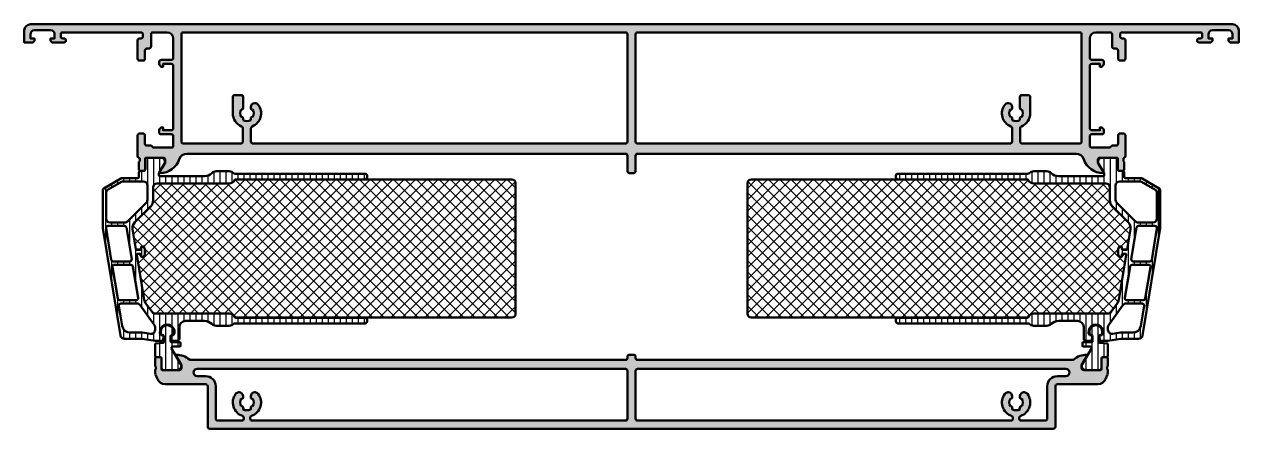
# Model space of a CAD drawing. Extents: x -35 to 265, y 0 to 100.
import ezdxf

# ---------------------------------------------------------------- set-up
doc = ezdxf.new("R2010")
doc.units = 0
for name, color, linetype, lineweight in [('0S-Alu contour', 7, 'Continuous', 50), ('0S-Alu hatch', 252, 'Continuous', 25), ('0S-Plastic contour', 254, 'Continuous', 50), ('0S-Plastic hatch', 253, 'Continuous', 25), ('0S-PT contour', 91, 'Continuous', 50), ('0S-PT hatch', 103, 'Continuous', 25)]:
    doc.layers.add(name, color=color, linetype=linetype, lineweight=lineweight)

# ---------------------------------------------------------------- blocks, each defined once
blk = doc.blocks.new('469780__296E1E72_5991_434D_8EBF_A4793ED41FE0_')
at = {"layer": '0S-Alu hatch'}
h = blk.add_hatch(color=256, dxfattribs=at)
edge = h.paths.add_edge_path()
edge.add_line((255.2, 95.5), (258, 95.5))
edge.add_arc((258, 96), 0.5, 270, 360)
edge.add_line((258.5, 96), (258.5, 96.5))
edge.add_line((258.5, 96.5), (257.5, 96.5))
edge.add_line((257.5, 96.5), (257.5, 97.5))
edge.add_ellipse((258.5, 97.5), major_axis=(-1, 0), ratio=1, start_angle=270, end_angle=360, ccw=False)
edge.add_line((258.5, 98.5), (262.5, 98.5))
edge.add_ellipse((262.5, 97.5), major_axis=(-1, 0), ratio=1, start_angle=180, end_angle=270, ccw=False)
edge.add_line((263.5, 97.5), (263.5, 96.5))
edge.add_line((263.5, 96.5), (262.5, 96.5))
edge.add_line((262.5, 96.5), (262.5, 96))
edge.add_arc((263, 96), 0.5, 180, 270)
edge.add_line((263, 95.5), (265, 95.5))
edge.add_line((265, 95.5), (265, 98.5))
edge.add_arc((263.5, 98.5), 1.5, 0, 90)
edge.add_line((263.5, 100), (-33.5, 100))
edge.add_arc((-33.5, 98.5), 1.5, 90, 180)
edge.add_line((-35, 98.5), (-35, 95.5))
edge.add_line((-35, 95.5), (-33, 95.5))
edge.add_arc((-33, 96), 0.5, 270, 360)
edge.add_line((-32.5, 96), (-32.5, 96.5))
edge.add_line((-32.5, 96.5), (-33.5, 96.5))
edge.add_line((-33.5, 96.5), (-33.5, 97.5))
edge.add_ellipse((-32.5, 97.5), major_axis=(-1, 0), ratio=1, start_angle=270, end_angle=360, ccw=False)
edge.add_line((-32.5, 98.5), (-28.5, 98.5))
edge.add_ellipse((-28.5, 97.5), major_axis=(-1, 0), ratio=1, start_angle=180, end_angle=270, ccw=False)
edge.add_line((-27.5, 97.5), (-27.5, 96.5))
edge.add_line((-27.5, 96.5), (-28.5, 96.5))
edge.add_line((-28.5, 96.5), (-28.5, 96))
edge.add_arc((-28, 96), 0.5, 180, 270)
edge.add_line((-28, 95.5), (-25.2, 95.5))
edge.add_arc((-25.2, 96), 0.5, 270, 450)
edge.add_line((-25.2, 96.5), (-25.5, 96.5))
edge.add_ellipse((-25.5, 97), major_axis=(-0.5, 0), ratio=1, start_angle=0, end_angle=90, ccw=False)
edge.add_line((-26, 97), (-26, 97.5))
edge.add_ellipse((-25.5, 97.5), major_axis=(-0.5, 0), ratio=1, start_angle=270, end_angle=360, ccw=False)
edge.add_line((-25.5, 98), (-6.2, 98))
edge.add_ellipse((-6.2, 97.5), major_axis=(-0.5, 0), ratio=1, start_angle=180, end_angle=270, ccw=False)
edge.add_line((-5.7, 97.5), (-5.7, 97))
edge.add_ellipse((-6.2, 97), major_axis=(-0.5, 0), ratio=1, start_angle=90, end_angle=180, ccw=False)
edge.add_line((-6.2, 96.5), (-6.5, 96.5))
edge.add_arc((-6.5, 96), 0.5, 90, 180)
edge.add_line((-7, 96), (-7, 91.5))
edge.add_arc((-6.5, 91.5), 0.5, 180, 270)
edge.add_line((-6.5, 91), (-5.7, 91))
edge.add_arc((-5.7, 91.5), 0.5, 270, 360)
edge.add_line((-5.2, 91.5), (-5.2, 93.5))
edge.add_ellipse((-4.7, 93.5), major_axis=(-0.5, 0), ratio=1, start_angle=270, end_angle=360, ccw=False)
edge.add_line((-4.7, 94), (-4.2, 94))
edge.add_arc((-4.2, 94.5), 0.5, 270, 360)
edge.add_line((-3.7, 94.5), (-3.7, 97.5))
edge.add_ellipse((-3.2, 97.5), major_axis=(-0.5, 0), ratio=1, start_angle=270, end_angle=360, ccw=False)
edge.add_line((-3.2, 98), (0.3, 98))
edge.add_ellipse((0.3, 96.5), major_axis=(-1.5, 0), ratio=1, start_angle=180, end_angle=270, ccw=False)
edge.add_line((1.8, 96.5), (1.8, 91.7))
edge.add_ellipse((1.3, 91.7), major_axis=(-0.5, 0), ratio=1, start_angle=90, end_angle=180, ccw=False)
edge.add_line((1.3, 91.2), (-1.2, 91.2))
edge.add_arc((-1.2, 90.7), 0.5, 90, 180)
edge.add_line((-1.7, 90.7), (-1.7, 90.2))
edge.add_arc((-1.2, 90.2), 0.5, 180, 225)
edge.add_line((-1.56, 89.85), (-1.2, 89.5))
edge.add_line((-1.2, 89.5), (-0.7, 89.5))
edge.add_line((-0.7, 89.5), (-0.7, 90.2))
edge.add_line((-0.7, 90.2), (1.3, 90.2))
edge.add_ellipse((1.3, 89.7), major_axis=(-0.5, 0), ratio=1, start_angle=180, end_angle=270, ccw=False)
edge.add_line((1.8, 89.7), (1.8, 74.3))
edge.add_ellipse((1.3, 74.3), major_axis=(-0.5, 0), ratio=1, start_angle=90, end_angle=180, ccw=False)
edge.add_line((1.3, 73.8), (-0.7, 73.8))
edge.add_line((-0.7, 73.8), (-0.7, 74.5))
edge.add_line((-0.7, 74.5), (-1.2, 74.5))
edge.add_line((-1.2, 74.5), (-1.56, 74.14))
edge.add_arc((-1.2, 73.79), 0.5, 135, 180)
edge.add_line((-1.7, 73.79), (-1.7, 73.3))
edge.add_arc((-1.2, 73.3), 0.5, 180, 270)
edge.add_line((-1.2, 72.8), (1.3, 72.8))
edge.add_ellipse((1.3, 72.3), major_axis=(-0.5, 0), ratio=1, start_angle=180, end_angle=270, ccw=False)
edge.add_line((1.8, 72.3), (1.8, 70))
edge.add_ellipse((1.3, 70), major_axis=(-0.5, 0), ratio=1, start_angle=90, end_angle=180, ccw=False)
edge.add_line((1.3, 69.5), (-3.2, 69.5))
edge.add_line((-3.2, 69.5), (-3.7, 70))
edge.add_line((-3.7, 70), (-4.7, 70))
edge.add_ellipse((-4.7, 70.5), major_axis=(-0.5, 0), ratio=1, start_angle=0, end_angle=90, ccw=False)
edge.add_line((-5.2, 70.5), (-5.2, 72.5))
edge.add_arc((-5.7, 72.5), 0.5, 0, 90)
edge.add_line((-5.7, 73), (-6.5, 73))
edge.add_arc((-6.5, 72.5), 0.5, 90, 180)
edge.add_line((-7, 72.5), (-7, 67.45))
edge.add_arc((-6.5, 67.45), 0.5, 180, 246.4218)
edge.add_ellipse((-6.8, 66.71), major_axis=(-0.3, 0), ratio=1, start_angle=180, end_angle=250.5288, ccw=False)
edge.add_line((-6.5, 66.71), (-6.5, 66.28))
edge.add_ellipse((-6.8, 66.28), major_axis=(-0.3, 0), ratio=1, start_angle=109.4712, end_angle=180, ccw=False)
edge.add_line((-6.7, 66), (-6.7, 64.1))
edge.add_arc((-6.4, 64.1), 0.3, 180, 270)
edge.add_line((-6.4, 63.8), (-5.41, 63.8))
edge.add_arc((-5.41, 64.1), 0.3, 270, 360)
edge.add_line((-5.11, 64.1), (-5.11, 66.8))
edge.add_ellipse((-4.91, 66.8), major_axis=(-0.2, 0), ratio=1, start_angle=270, end_angle=360, ccw=False)
edge.add_line((-4.91, 67), (-0.7, 67))
edge.add_ellipse((-0.7, 66.5), major_axis=(-0.5, 0), ratio=1, start_angle=180, end_angle=270, ccw=False)
edge.add_line((-0.2, 66.5), (-0.2, 65.8))
edge.add_line((-0.2, 65.8), (-1.58, 63.4))
edge.add_arc((-1.46, 63.33), 0.138, 150, 270)
edge.add_arc((-1.46, 68.2), 5, 270, 341.6823)
edge.add_ellipse((5.18, 66), major_axis=(-2, 0), ratio=1, start_angle=270, end_angle=341.6823, ccw=False)
edge.add_line((5.18, 68), (113.5, 68))
edge.add_ellipse((113.5, 67.5), major_axis=(-0.5, 0), ratio=1, start_angle=180, end_angle=270, ccw=False)
edge.add_line((114, 67.5), (114, 63.7))
edge.add_arc((114.5, 63.7), 0.5, 180, 270)
edge.add_line((114.5, 63.2), (115.5, 63.2))
edge.add_arc((115.5, 63.7), 0.5, 270, 360)
edge.add_line((116, 63.7), (116, 67.5))
edge.add_ellipse((116.5, 67.5), major_axis=(-0.5, 0), ratio=1, start_angle=270, end_angle=360, ccw=False)
edge.add_line((116.5, 68), (224.81, 68))
edge.add_ellipse((224.81, 66), major_axis=(-2, 0), ratio=1, start_angle=198.3177, end_angle=270, ccw=False)
edge.add_arc((231.46, 68.2), 5, 198.3177, 270)
edge.add_arc((231.46, 63.33), 0.138, 270, 390)
edge.add_line((231.58, 63.4), (230.2, 65.8))
edge.add_line((230.2, 65.8), (230.2, 66.5))
edge.add_ellipse((230.7, 66.5), major_axis=(-0.5, 0), ratio=1, start_angle=270, end_angle=360, ccw=False)
edge.add_line((230.7, 67), (234.91, 67))
edge.add_ellipse((234.91, 66.8), major_axis=(-0.2, 0), ratio=1, start_angle=180, end_angle=270, ccw=False)
edge.add_line((235.11, 66.8), (235.11, 64.1))
edge.add_arc((235.41, 64.1), 0.3, 180, 270)
edge.add_line((235.41, 63.8), (236.4, 63.8))
edge.add_arc((236.4, 64.1), 0.3, 270, 360)
edge.add_line((236.7, 64.1), (236.7, 66))
edge.add_ellipse((236.8, 66.28), major_axis=(-0.3, 0), ratio=1, start_angle=0, end_angle=70.5288, ccw=False)
edge.add_line((236.5, 66.28), (236.5, 66.71))
edge.add_ellipse((236.8, 66.71), major_axis=(-0.3, 0), ratio=1, start_angle=289.4712, end_angle=360, ccw=False)
edge.add_arc((236.5, 67.45), 0.5, 293.5782, 360)
edge.add_line((237, 67.45), (237, 72.5))
edge.add_arc((236.5, 72.5), 0.5, 0, 90)
edge.add_line((236.5, 73), (235.7, 73))
edge.add_arc((235.7, 72.5), 0.5, 90, 180)
edge.add_line((235.2, 72.5), (235.2, 70.5))
edge.add_ellipse((234.7, 70.5), major_axis=(-0.5, 0), ratio=1, start_angle=90, end_angle=180, ccw=False)
edge.add_line((234.7, 70), (233.7, 70))
edge.add_line((233.7, 70), (233.2, 69.5))
edge.add_line((233.2, 69.5), (228.7, 69.5))
edge.add_ellipse((228.7, 70), major_axis=(-0.5, 0), ratio=1, start_angle=0, end_angle=90, ccw=False)
edge.add_line((228.2, 70), (228.2, 72.3))
edge.add_ellipse((228.7, 72.3), major_axis=(-0.5, 0), ratio=1, start_angle=270, end_angle=360, ccw=False)
edge.add_line((228.7, 72.8), (231.2, 72.8))
edge.add_arc((231.2, 73.3), 0.5, 270, 360)
edge.add_line((231.7, 73.3), (231.7, 73.79))
edge.add_arc((231.2, 73.79), 0.5, 0, 45)
edge.add_line((231.55, 74.14), (231.2, 74.5))
edge.add_line((231.2, 74.5), (230.7, 74.5))
edge.add_line((230.7, 74.5), (230.7, 73.8))
edge.add_line((230.7, 73.8), (228.7, 73.8))
edge.add_ellipse((228.7, 74.3), major_axis=(-0.5, 0), ratio=1, start_angle=0, end_angle=90, ccw=False)
edge.add_line((228.2, 74.3), (228.2, 89.7))
edge.add_ellipse((228.7, 89.7), major_axis=(-0.5, 0), ratio=1, start_angle=270, end_angle=360, ccw=False)
edge.add_line((228.7, 90.2), (230.7, 90.2))
edge.add_line((230.7, 90.2), (230.7, 89.5))
edge.add_line((230.7, 89.5), (231.2, 89.5))
edge.add_line((231.2, 89.5), (231.55, 89.85))
edge.add_arc((231.2, 90.2), 0.5, 315, 360)
edge.add_line((231.7, 90.2), (231.7, 90.7))
edge.add_arc((231.2, 90.7), 0.5, 0, 90)
edge.add_line((231.2, 91.2), (228.7, 91.2))
edge.add_ellipse((228.7, 91.7), major_axis=(-0.5, 0), ratio=1, start_angle=0, end_angle=90, ccw=False)
edge.add_line((228.2, 91.7), (228.2, 96.5))
edge.add_ellipse((229.7, 96.5), major_axis=(-1.5, 0), ratio=1, start_angle=270, end_angle=360, ccw=False)
edge.add_line((229.7, 98), (233.2, 98))
edge.add_ellipse((233.2, 97.5), major_axis=(-0.5, 0), ratio=1, start_angle=180, end_angle=270, ccw=False)
edge.add_line((233.7, 97.5), (233.7, 94.5))
edge.add_arc((234.2, 94.5), 0.5, 180, 270)
edge.add_line((234.2, 94), (234.7, 94))
edge.add_ellipse((234.7, 93.5), major_axis=(-0.5, 0), ratio=1, start_angle=180, end_angle=270, ccw=False)
edge.add_line((235.2, 93.5), (235.2, 91.5))
edge.add_arc((235.7, 91.5), 0.5, 180, 270)
edge.add_line((235.7, 91), (236.5, 91))
edge.add_arc((236.5, 91.5), 0.5, 270, 360)
edge.add_line((237, 91.5), (237, 96))
edge.add_arc((236.5, 96), 0.5, 0, 90)
edge.add_line((236.5, 96.5), (236.2, 96.5))
edge.add_ellipse((236.2, 97), major_axis=(-0.5, 0), ratio=1, start_angle=0, end_angle=90, ccw=False)
edge.add_line((235.7, 97), (235.7, 97.5))
edge.add_ellipse((236.2, 97.5), major_axis=(-0.5, 0), ratio=1, start_angle=270, end_angle=360, ccw=False)
edge.add_line((236.2, 98), (255.5, 98))
edge.add_ellipse((255.5, 97.5), major_axis=(-0.5, 0), ratio=1, start_angle=180, end_angle=270, ccw=False)
edge.add_line((256, 97.5), (256, 97))
edge.add_ellipse((255.5, 97), major_axis=(-0.5, 0), ratio=1, start_angle=90, end_angle=180, ccw=False)
edge.add_line((255.5, 96.5), (255.2, 96.5))
edge.add_arc((255.2, 96), 0.5, 90, 270)
edge = h.paths.add_edge_path()
edge.add_ellipse((225.7, 97.5), major_axis=(-0.5, 0), ratio=1, start_angle=180, end_angle=270, ccw=False)
edge.add_line((226.2, 97.5), (226.2, 71))
edge.add_ellipse((225.7, 71), major_axis=(-0.5, 0), ratio=1, start_angle=90, end_angle=180, ccw=False)
edge.add_line((225.7, 70.5), (211.5, 70.5))
edge.add_ellipse((211.5, 71), major_axis=(-0.5, 0), ratio=1, start_angle=0, end_angle=90, ccw=False)
edge.add_line((211, 71), (211, 74.29))
edge.add_ellipse((211.5, 74.29), major_axis=(-0.5, 0), ratio=1, start_angle=292.0243, end_angle=360, ccw=False)
edge.add_arc((210, 78), 3.5, 292.0243, 360)
edge.add_line((213.5, 78), (213.5, 82))
edge.add_arc((213, 82), 0.5, 0, 90)
edge.add_line((213, 82.5), (211.45, 82.5))
edge.add_arc((211.45, 82), 0.5, 90, 180)
edge.add_line((210.95, 82), (210.95, 79.22))
edge.add_arc((211.25, 79.22), 0.3, 180, 299.9378)
edge.add_ellipse((210, 78), major_axis=(-1.7, 0), ratio=1, start_angle=145.4229, end_angle=214.5771, ccw=False)
edge.add_arc((211.25, 76.77), 0.3, 60.0622, 180)
edge.add_line((210.95, 76.77), (210.95, 76.29))
edge.add_ellipse((210, 78), major_axis=(-1.95, 0), ratio=1, start_angle=60.8446, end_angle=119.1554, ccw=False)
edge.add_line((209.05, 76.29), (209.05, 76.77))
edge.add_arc((208.75, 76.77), 0.3, 0, 119.9378)
edge.add_ellipse((210, 78), major_axis=(-1.7, 0), ratio=1, start_angle=-34.5771, end_angle=34.5771, ccw=False)
edge.add_arc((208.75, 79.22), 0.3, 240.0622, 360)
edge.add_line((209.05, 79.22), (209.05, 79.5))
edge.add_arc((208.05, 79.5), 1, 0, 90)
edge.add_line((208.05, 80.5), (208, 80.5))
edge.add_arc((208, 79.5), 1, 90, 143.1301)
edge.add_arc((210, 78), 3.5, 143.1301, 247.9757)
edge.add_ellipse((208.5, 74.29), major_axis=(-0.5, 0), ratio=1, start_angle=180, end_angle=247.9757, ccw=False)
edge.add_line((209, 74.29), (209, 71))
edge.add_ellipse((208.5, 71), major_axis=(-0.5, 0), ratio=1, start_angle=90, end_angle=180, ccw=False)
edge.add_line((208.5, 70.5), (116.5, 70.5))
edge.add_ellipse((116.5, 71), major_axis=(-0.5, 0), ratio=1, start_angle=0, end_angle=90, ccw=False)
edge.add_line((116, 71), (116, 97.5))
edge.add_ellipse((116.5, 97.5), major_axis=(-0.5, 0), ratio=1, start_angle=270, end_angle=360, ccw=False)
edge.add_line((116.5, 98), (225.7, 98))
edge = h.paths.add_edge_path()
edge.add_ellipse((113.5, 97.5), major_axis=(-0.5, 0), ratio=1, start_angle=180, end_angle=270, ccw=False)
edge.add_line((114, 97.5), (114, 71))
edge.add_ellipse((113.5, 71), major_axis=(-0.5, 0), ratio=1, start_angle=90, end_angle=180, ccw=False)
edge.add_line((113.5, 70.5), (21.5, 70.5))
edge.add_ellipse((21.5, 71), major_axis=(-0.5, 0), ratio=1, start_angle=0, end_angle=90, ccw=False)
edge.add_line((21, 71), (21, 74.29))
edge.add_ellipse((21.5, 74.29), major_axis=(-0.5, 0), ratio=1, start_angle=292.0243, end_angle=360, ccw=False)
edge.add_arc((20, 78), 3.5, 292.0243, 396.8699)
edge.add_arc((22, 79.5), 1, 36.8699, 90)
edge.add_line((22, 80.5), (21.95, 80.5))
edge.add_arc((21.95, 79.5), 1, 90, 180)
edge.add_line((20.95, 79.5), (20.95, 79.22))
edge.add_arc((21.25, 79.22), 0.3, 180, 299.9378)
edge.add_ellipse((20, 78), major_axis=(-1.7, 0), ratio=1, start_angle=145.4229, end_angle=214.5771, ccw=False)
edge.add_arc((21.25, 76.77), 0.3, 60.0622, 180)
edge.add_line((20.95, 76.77), (20.95, 76.29))
edge.add_ellipse((20, 78), major_axis=(-1.95, 0), ratio=1, start_angle=60.8446, end_angle=119.1554, ccw=False)
edge.add_line((19.05, 76.29), (19.05, 76.77))
edge.add_arc((18.75, 76.77), 0.3, 0, 119.9378)
edge.add_ellipse((20, 78), major_axis=(-1.7, 0), ratio=1, start_angle=-34.5771, end_angle=34.5771, ccw=False)
edge.add_arc((18.75, 79.22), 0.3, 240.0622, 360)
edge.add_line((19.05, 79.22), (19.05, 82))
edge.add_arc((18.55, 82), 0.5, 0, 90)
edge.add_line((18.55, 82.5), (17, 82.5))
edge.add_arc((17, 82), 0.5, 90, 180)
edge.add_line((16.5, 82), (16.5, 78))
edge.add_arc((20, 78), 3.5, 180, 247.9757)
edge.add_ellipse((18.5, 74.29), major_axis=(-0.5, 0), ratio=1, start_angle=180, end_angle=247.9757, ccw=False)
edge.add_line((19, 74.29), (19, 71))
edge.add_ellipse((18.5, 71), major_axis=(-0.5, 0), ratio=1, start_angle=90, end_angle=180, ccw=False)
edge.add_line((18.5, 70.5), (4.3, 70.5))
edge.add_ellipse((4.3, 71), major_axis=(-0.5, 0), ratio=1, start_angle=0, end_angle=90, ccw=False)
edge.add_line((3.8, 71), (3.8, 97.5))
edge.add_ellipse((4.3, 97.5), major_axis=(-0.5, 0), ratio=1, start_angle=270, end_angle=360, ccw=False)
edge.add_line((4.3, 98), (113.5, 98))
at = {"layer": '0S-Alu contour', "color": 7}
for points in [[(263.5, 100), (-33.5, 100)], [(-35, 98.5), (-35, 95.5), (-33, 95.5)], [(-32.5, 96), (-32.5, 96.5), (-33.5, 96.5), (-33.5, 97.5)], [(-32.5, 98.5), (-28.5, 98.5)], [(-27.5, 97.5), (-27.5, 96.5), (-28.5, 96.5), (-28.5, 96)], [(-26, 97), (-26, 97.5)], [(-25.5, 98), (-6.2, 98)], [(-25.2, 96.5), (-25.5, 96.5)], [(-6.2, 96.5), (-6.5, 96.5)], [(-5.7, 97.5), (-5.7, 97)], [(-3.7, 94.5), (-3.7, 97.5)], [(-3.2, 98), (0.3, 98)], [(1.8, 96.5), (1.8, 91.7)], [(3.8, 71), (3.8, 97.5)], [(4.3, 98), (113.5, 98)], [(114, 97.5), (114, 71)], [(116, 71), (116, 97.5)], [(116.5, 98), (225.7, 98)], [(226.2, 97.5), (226.2, 71)], [(228.2, 91.7), (228.2, 96.5)], [(229.7, 98), (233.2, 98)], [(233.7, 97.5), (233.7, 94.5)], [(235.7, 97), (235.7, 97.5)], [(236.2, 98), (255.5, 98)], [(236.5, 96.5), (236.2, 96.5)], [(255.5, 96.5), (255.2, 96.5)], [(256, 97.5), (256, 97)], [(258.5, 96), (258.5, 96.5), (257.5, 96.5), (257.5, 97.5)], [(258.5, 98.5), (262.5, 98.5)], [(263.5, 97.5), (263.5, 96.5), (262.5, 96.5), (262.5, 96)], [(263, 95.5), (265, 95.5), (265, 98.5)], [(-28, 95.5), (-25.2, 95.5)], [(-7, 96), (-7, 91.5)], [(-5.2, 91.5), (-5.2, 93.5)], [(-4.7, 94), (-4.2, 94)], [(234.2, 94), (234.7, 94)], [(235.2, 93.5), (235.2, 91.5)], [(237, 91.5), (237, 96)], [(255.2, 95.5), (258, 95.5)], [(-6.5, 91), (-5.7, 91)], [(-1.7, 90.7), (-1.7, 90.2)], [(-1.56, 89.85), (-1.2, 89.5), (-0.7, 89.5), (-0.7, 90.2), (1.3, 90.2)], [(1.3, 91.2), (-1.2, 91.2)], [(231.2, 91.2), (228.7, 91.2)], [(228.7, 90.2), (230.7, 90.2), (230.7, 89.5), (231.2, 89.5), (231.55, 89.85)], [(231.7, 90.2), (231.7, 90.7)], [(235.7, 91), (236.5, 91)], [(1.8, 89.7), (1.8, 74.3)], [(228.2, 74.3), (228.2, 89.7)], [(16.5, 82), (16.5, 78)], [(18.55, 82.5), (17, 82.5)], [(19.05, 79.22), (19.05, 82)], [(210.95, 82), (210.95, 79.22)], [(213, 82.5), (211.45, 82.5)], [(213.5, 78), (213.5, 82)], [(20.95, 79.5), (20.95, 79.22)], [(22, 80.5), (21.95, 80.5)], [(208.05, 80.5), (208, 80.5)], [(209.05, 79.22), (209.05, 79.5)], [(19.05, 76.29), (19.05, 76.77)], [(20.95, 76.77), (20.95, 76.29)], [(209.05, 76.29), (209.05, 76.77)], [(210.95, 76.77), (210.95, 76.29)], [(-7, 72.5), (-7, 67.45)], [(-5.7, 73), (-6.5, 73)], [(-5.2, 70.5), (-5.2, 72.5)], [(-1.7, 73.79), (-1.7, 73.3)], [(1.3, 73.8), (-0.7, 73.8), (-0.7, 74.5), (-1.2, 74.5), (-1.56, 74.14)], [(-1.2, 72.8), (1.3, 72.8)], [(1.8, 72.3), (1.8, 70)], [(19, 74.29), (19, 71)], [(21, 71), (21, 74.29)], [(209, 74.29), (209, 71)], [(211, 71), (211, 74.29)], [(228.2, 70), (228.2, 72.3)], [(231.55, 74.14), (231.2, 74.5), (230.7, 74.5), (230.7, 73.8), (228.7, 73.8)], [(228.7, 72.8), (231.2, 72.8)], [(231.7, 73.3), (231.7, 73.79)], [(235.2, 72.5), (235.2, 70.5)], [(236.5, 73), (235.7, 73)], [(237, 67.45), (237, 72.5)], [(1.3, 69.5), (-3.2, 69.5), (-3.7, 70), (-4.7, 70)], [(18.5, 70.5), (4.3, 70.5)], [(113.5, 70.5), (21.5, 70.5)], [(208.5, 70.5), (116.5, 70.5)], [(225.7, 70.5), (211.5, 70.5)], [(234.7, 70), (233.7, 70), (233.2, 69.5), (228.7, 69.5)], [(-6.5, 66.71), (-6.5, 66.28)], [(-5.11, 64.1), (-5.11, 66.8)], [(-4.91, 67), (-0.7, 67)], [(-0.2, 66.5), (-0.2, 65.8), (-1.58, 63.4)], [(5.18, 68), (113.5, 68)], [(114, 67.5), (114, 63.7)], [(116, 63.7), (116, 67.5)], [(116.5, 68), (224.81, 68)], [(231.58, 63.4), (230.2, 65.8), (230.2, 66.5)], [(230.7, 67), (234.91, 67)], [(235.11, 66.8), (235.11, 64.1)], [(236.5, 66.28), (236.5, 66.71)], [(-6.7, 66), (-6.7, 64.1)], [(-6.4, 63.8), (-5.41, 63.8)], [(114.5, 63.2), (115.5, 63.2)], [(235.41, 63.8), (236.4, 63.8)], [(236.7, 64.1), (236.7, 66)]]:
    blk.add_lwpolyline(points, dxfattribs=at)
for centre, radius, start, end in [((-33.5, 98.5), 1.5, 90, 180), ((263.5, 98.5), 1.5, 0, 90), ((-25.2, 96), 0.5, 270, 90), ((-6.5, 96), 0.5, 90, 180), ((236.5, 96), 0.5, 0, 90), ((255.2, 96), 0.5, 90, 270), ((-33, 96), 0.5, 270, 0), ((-28, 96), 0.5, 180, 270), ((-4.2, 94.5), 0.5, 270, 0), ((234.2, 94.5), 0.5, 180, 270), ((258, 96), 0.5, 270, 0), ((263, 96), 0.5, 180, 270), ((-6.5, 91.5), 0.5, 180, 270), ((-5.7, 91.5), 0.5, 270, 0), ((-1.2, 90.7), 0.5, 90, 180), ((-1.2, 90.2), 0.5, 180, 225), ((231.2, 90.7), 0.5, 0, 90), ((231.2, 90.2), 0.5, 315, 0), ((235.7, 91.5), 0.5, 180, 270), ((236.5, 91.5), 0.5, 270, 0), ((17, 82), 0.5, 90, 180), ((18.55, 82), 0.5, 0, 90), ((211.45, 82), 0.5, 90, 180), ((213, 82), 0.5, 0, 90), ((18.75, 79.22), 0.3, 240.0622, 0), ((21.95, 79.5), 1, 90, 180), ((21.25, 79.22), 0.3, 180, 299.9378), ((20, 78), 3.5, 292.0243, 36.8699), ((22, 79.5), 1, 36.8699, 90), ((210, 78), 3.5, 143.1301, 247.9757), ((208, 79.5), 1, 90, 143.1301), ((208.05, 79.5), 1, 0, 90), ((208.75, 79.22), 0.3, 240.0622, 0), ((211.25, 79.22), 0.3, 180, 299.9378), ((20, 78), 3.5, 180, 247.9757), ((18.75, 76.77), 0.3, 0, 119.9378), ((21.25, 76.77), 0.3, 60.0622, 180), ((208.75, 76.77), 0.3, 0, 119.9378), ((211.25, 76.77), 0.3, 60.0622, 180), ((210, 78), 3.5, 292.0243, 0), ((-6.5, 72.5), 0.5, 90, 180), ((-5.7, 72.5), 0.5, 0, 90), ((-1.2, 73.79), 0.5, 135, 180), ((-1.2, 73.3), 0.5, 180, 270), ((231.2, 73.3), 0.5, 270, 0), ((231.2, 73.79), 0.5, 0, 45), ((235.7, 72.5), 0.5, 90, 180), ((236.5, 72.5), 0.5, 0, 90), ((-6.5, 67.45), 0.5, 180, 246.4218), ((-1.46, 68.2), 5, 270, 341.6823), ((231.46, 68.2), 5, 198.3177, 270), ((236.5, 67.45), 0.5, 293.5782, 0), ((-6.4, 64.1), 0.3, 180, 270), ((-5.41, 64.1), 0.3, 270, 0), ((-1.46, 63.33), 0.138, 150, 270), ((114.5, 63.7), 0.5, 180, 270), ((115.5, 63.7), 0.5, 270, 0), ((231.46, 63.33), 0.138, 270, 30), ((235.41, 64.1), 0.3, 180, 270), ((236.4, 64.1), 0.3, 270, 0)]:
    blk.add_arc(centre, radius, start, end, dxfattribs=at)
at = {"layer": '0S-Alu contour', "color": 7, "extrusion": (0, 0, -1)}
for centre, radius, start, end in [((32.5, 97.5), 1, 0, 90), ((28.5, 97.5), 1, 90, 180), ((25.5, 97.5), 0.5, 0, 90), ((25.5, 97), 0.5, 270, 0), ((6.2, 97.5), 0.5, 90, 180), ((6.2, 97), 0.5, 180, 270), ((3.2, 97.5), 0.5, 0, 90), ((-0.3, 96.5), 1.5, 90, 180), ((-4.3, 97.5), 0.5, 0, 90), ((-113.5, 97.5), 0.5, 90, 180), ((-116.5, 97.5), 0.5, 0, 90), ((-225.7, 97.5), 0.5, 90, 180), ((-229.7, 96.5), 1.5, 0, 90), ((-233.2, 97.5), 0.5, 90, 180), ((-236.2, 97.5), 0.5, 0, 90), ((-236.2, 97), 0.5, 270, 0), ((-255.5, 97.5), 0.5, 90, 180), ((-255.5, 97), 0.5, 180, 270), ((-258.5, 97.5), 1, 0, 90), ((-262.5, 97.5), 1, 90, 180), ((4.7, 93.5), 0.5, 0, 90), ((-234.7, 93.5), 0.5, 90, 180), ((-1.3, 91.7), 0.5, 180, 270), ((-1.3, 89.7), 0.5, 90, 180), ((-228.7, 91.7), 0.5, 270, 0), ((-228.7, 89.7), 0.5, 0, 90), ((-20, 78), 1.7, 325.4229, 34.5771), ((-20, 78), 1.7, 145.4229, 214.5771), ((-210, 78), 1.7, 325.4229, 34.5771), ((-210, 78), 1.7, 145.4229, 214.5771), ((-20, 78), 1.95, 240.8446, 299.1554), ((-210, 78), 1.95, 240.8446, 299.1554), ((-1.3, 74.3), 0.5, 180, 270), ((-1.3, 72.3), 0.5, 90, 180), ((-18.5, 74.29), 0.5, 112.0243, 180), ((-21.5, 74.29), 0.5, 0, 67.9757), ((-208.5, 74.29), 0.5, 112.0243, 180), ((-211.5, 74.29), 0.5, 0, 67.9757), ((-228.7, 74.3), 0.5, 270, 0), ((-228.7, 72.3), 0.5, 0, 90), ((4.7, 70.5), 0.5, 270, 0), ((-1.3, 70), 0.5, 180, 270), ((-4.3, 71), 0.5, 270, 0), ((-18.5, 71), 0.5, 180, 270), ((-21.5, 71), 0.5, 270, 0), ((-113.5, 71), 0.5, 180, 270), ((-116.5, 71), 0.5, 270, 0), ((-208.5, 71), 0.5, 180, 270), ((-211.5, 71), 0.5, 270, 0), ((-225.7, 71), 0.5, 180, 270), ((-228.7, 70), 0.5, 270, 0), ((-234.7, 70.5), 0.5, 180, 270), ((6.8, 66.71), 0.3, 109.4712, 180), ((6.8, 66.28), 0.3, 180, 250.5288), ((4.91, 66.8), 0.2, 0, 90), ((0.7, 66.5), 0.5, 90, 180), ((-5.18, 66), 2, 18.3177, 90), ((-113.5, 67.5), 0.5, 90, 180), ((-116.5, 67.5), 0.5, 0, 90), ((-224.81, 66), 2, 90, 161.6823), ((-230.7, 66.5), 0.5, 0, 90), ((-234.91, 66.8), 0.2, 90, 180), ((-236.8, 66.71), 0.3, 0, 70.5288), ((-236.8, 66.28), 0.3, 289.4712, 0)]:
    blk.add_arc(centre, radius, start, end, dxfattribs=at)
blk = doc.blocks.new('469880__22AAF2C4_1446_47AB_86E7_7BE3E7F7CB70_')
at = {"layer": '0S-Alu hatch'}
h = blk.add_hatch(color=256, dxfattribs=at)
edge = h.paths.add_edge_path()
edge.add_line((220.2, 11), (230.23, 11))
edge.add_arc((230.23, 13), 2, 270, 338.5)
edge.add_line((232.09, 12.26), (232.56, 13.44))
edge.add_arc((230.7, 14.18), 2, 338.5, 360)
edge.add_line((232.7, 14.18), (232.7, 14.5))
edge.add_ellipse((232.8, 14.78), major_axis=(-0.3, 0), ratio=1, start_angle=0, end_angle=70.5288, ccw=False)
edge.add_line((232.5, 14.78), (232.5, 15.21))
edge.add_ellipse((232.8, 15.21), major_axis=(-0.3, 0), ratio=1, start_angle=289.4712, end_angle=360, ccw=False)
edge.add_line((232.7, 15.5), (232.7, 17.4))
edge.add_arc((232.4, 17.4), 0.3, 0, 90)
edge.add_line((232.4, 17.7), (231.41, 17.7))
edge.add_arc((231.41, 17.4), 0.3, 90, 180)
edge.add_line((231.11, 17.4), (231.11, 14.7))
edge.add_ellipse((230.91, 14.7), major_axis=(-0.2, 0), ratio=1, start_angle=90, end_angle=180, ccw=False)
edge.add_line((230.91, 14.5), (226.7, 14.5))
edge.add_ellipse((226.7, 15), major_axis=(-0.5, 0), ratio=1, start_angle=0, end_angle=90, ccw=False)
edge.add_line((226.2, 15), (226.2, 15.7))
edge.add_line((226.2, 15.7), (227.58, 18.09))
edge.add_arc((227.46, 18.16), 0.138, 330, 450)
edge.add_arc((227.46, 13.3), 5, 90, 130.2142)
edge.add_ellipse((223.91, 17.5), major_axis=(-0.5, 0), ratio=1, start_angle=90, end_angle=130.2142, ccw=False)
edge.add_line((223.91, 17), (116.5, 17))
edge.add_ellipse((116.5, 17.5), major_axis=(-0.5, 0), ratio=1, start_angle=0, end_angle=90, ccw=False)
edge.add_line((116, 17.5), (116, 17.8))
edge.add_arc((115.5, 17.8), 0.5, 0, 90)
edge.add_line((115.5, 18.3), (114.5, 18.3))
edge.add_arc((114.5, 17.8), 0.5, 90, 180)
edge.add_line((114, 17.8), (114, 17.5))
edge.add_ellipse((113.5, 17.5), major_axis=(-0.5, 0), ratio=1, start_angle=90, end_angle=180, ccw=False)
edge.add_line((113.5, 17), (6.09, 17))
edge.add_ellipse((6.09, 17.5), major_axis=(-0.5, 0), ratio=1, start_angle=49.7858, end_angle=90, ccw=False)
edge.add_arc((2.54, 13.3), 5, 49.7858, 90)
edge.add_arc((2.54, 18.16), 0.138, 90, 210)
edge.add_line((2.42, 18.09), (3.8, 15.7))
edge.add_line((3.8, 15.7), (3.8, 15))
edge.add_ellipse((3.3, 15), major_axis=(-0.5, 0), ratio=1, start_angle=90, end_angle=180, ccw=False)
edge.add_line((3.3, 14.5), (-0.91, 14.5))
edge.add_ellipse((-0.91, 14.7), major_axis=(-0.2, 0), ratio=1, start_angle=0, end_angle=90, ccw=False)
edge.add_line((-1.11, 14.7), (-1.11, 17.4))
edge.add_arc((-1.41, 17.4), 0.3, 0, 90)
edge.add_line((-1.41, 17.7), (-2.4, 17.7))
edge.add_arc((-2.4, 17.4), 0.3, 90, 180)
edge.add_line((-2.7, 17.4), (-2.7, 15.5))
edge.add_ellipse((-2.8, 15.21), major_axis=(-0.3, 0), ratio=1, start_angle=180, end_angle=250.5288, ccw=False)
edge.add_line((-2.5, 15.21), (-2.5, 14.78))
edge.add_ellipse((-2.8, 14.78), major_axis=(-0.3, 0), ratio=1, start_angle=109.4712, end_angle=180, ccw=False)
edge.add_line((-2.7, 14.5), (-2.7, 14.18))
edge.add_arc((-0.7, 14.18), 2, 180, 201.5)
edge.add_line((-2.56, 13.44), (-2.1, 12.26))
edge.add_arc((-0.24, 13), 2, 201.5, 270)
edge.add_line((-0.24, 11), (9.8, 11))
edge.add_ellipse((9.8, 10.5), major_axis=(-0.5, 0), ratio=1, start_angle=180, end_angle=270, ccw=False)
edge.add_line((10.3, 10.5), (10.3, 0.5))
edge.add_arc((10.8, 0.5), 0.5, 180, 270)
edge.add_line((10.8, 0), (219.2, 0))
edge.add_arc((219.2, 0.5), 0.5, 270, 360)
edge.add_line((219.7, 0.5), (219.7, 10.5))
edge.add_ellipse((220.2, 10.5), major_axis=(-0.5, 0), ratio=1, start_angle=270, end_angle=360, ccw=False)
edge = h.paths.add_edge_path()
edge.add_line((222.3, 13), (220.2, 13))
edge.add_arc((220.2, 10.5), 2.5, 90, 180)
edge.add_line((217.7, 10.5), (217.7, 2.5))
edge.add_ellipse((217.2, 2.5), major_axis=(-0.5, 0), ratio=1, start_angle=90, end_angle=180, ccw=False)
edge.add_line((217.2, 2), (211.3, 2))
edge.add_ellipse((211.3, 2.5), major_axis=(-0.5, 0), ratio=1, start_angle=0, end_angle=90, ccw=False)
edge.add_line((210.8, 2.5), (210.8, 2.71))
edge.add_ellipse((211.3, 2.71), major_axis=(-0.5, 0), ratio=1, start_angle=288.9656, end_angle=360, ccw=False)
edge.add_arc((210, 6.5), 3.5, 288.9656, 396.8699)
edge.add_arc((212, 8), 1, 36.8699, 90)
edge.add_line((212, 9), (211.95, 9))
edge.add_arc((211.95, 8), 1, 90, 180)
edge.add_line((210.95, 8), (210.95, 7.72))
edge.add_arc((211.25, 7.72), 0.3, 180, 299.9378)
edge.add_ellipse((210, 6.5), major_axis=(-1.7, 0), ratio=1, start_angle=145.4229, end_angle=214.5771, ccw=False)
edge.add_arc((211.25, 5.27), 0.3, 60.0622, 180)
edge.add_line((210.95, 5.27), (210.95, 4.79))
edge.add_ellipse((210, 6.5), major_axis=(-1.95, 0), ratio=1, start_angle=60.8446, end_angle=119.1554, ccw=False)
edge.add_line((209.05, 4.79), (209.05, 5.27))
edge.add_arc((208.75, 5.27), 0.3, 0, 119.9378)
edge.add_ellipse((210, 6.5), major_axis=(-1.7, 0), ratio=1, start_angle=-34.5771, end_angle=34.5771, ccw=False)
edge.add_arc((208.75, 7.72), 0.3, 240.0622, 360)
edge.add_line((209.05, 7.72), (209.05, 8))
edge.add_arc((208.05, 8), 1, 0, 90)
edge.add_line((208.05, 9), (208, 9))
edge.add_arc((208, 8), 1, 90, 143.1301)
edge.add_arc((210, 6.5), 3.5, 143.1301, 251.0344)
edge.add_ellipse((208.7, 2.71), major_axis=(-0.5, 0), ratio=1, start_angle=180, end_angle=251.0344, ccw=False)
edge.add_line((209.2, 2.71), (209.2, 2.5))
edge.add_ellipse((208.7, 2.5), major_axis=(-0.5, 0), ratio=1, start_angle=90, end_angle=180, ccw=False)
edge.add_line((208.7, 2), (116.5, 2))
edge.add_ellipse((116.5, 2.5), major_axis=(-0.5, 0), ratio=1, start_angle=0, end_angle=90, ccw=False)
edge.add_line((116, 2.5), (116, 14.3))
edge.add_ellipse((116.5, 14.3), major_axis=(-0.5, 0), ratio=1, start_angle=270, end_angle=360, ccw=False)
edge.add_line((116.5, 14.8), (222.3, 14.8))
edge.add_ellipse((222.3, 13.9), major_axis=(-0.9, 0), ratio=1, start_angle=90, end_angle=270, ccw=False)
edge = h.paths.add_edge_path()
edge.add_line((7.7, 14.8), (113.5, 14.8))
edge.add_ellipse((113.5, 14.3), major_axis=(-0.5, 0), ratio=1, start_angle=180, end_angle=270, ccw=False)
edge.add_line((114, 14.3), (114, 2.5))
edge.add_ellipse((113.5, 2.5), major_axis=(-0.5, 0), ratio=1, start_angle=90, end_angle=180, ccw=False)
edge.add_line((113.5, 2), (21.3, 2))
edge.add_ellipse((21.3, 2.5), major_axis=(-0.5, 0), ratio=1, start_angle=0, end_angle=90, ccw=False)
edge.add_line((20.8, 2.5), (20.8, 2.71))
edge.add_ellipse((21.3, 2.71), major_axis=(-0.5, 0), ratio=1, start_angle=288.9656, end_angle=360, ccw=False)
edge.add_arc((20, 6.5), 3.5, 288.9656, 396.8699)
edge.add_arc((22, 8), 1, 36.8699, 90)
edge.add_line((22, 9), (21.95, 9))
edge.add_arc((21.95, 8), 1, 90, 180)
edge.add_line((20.95, 8), (20.95, 7.72))
edge.add_arc((21.25, 7.72), 0.3, 180, 299.9378)
edge.add_ellipse((20, 6.5), major_axis=(-1.7, 0), ratio=1, start_angle=145.4229, end_angle=214.5771, ccw=False)
edge.add_arc((21.25, 5.27), 0.3, 60.0622, 180)
edge.add_line((20.95, 5.27), (20.95, 4.79))
edge.add_ellipse((20, 6.5), major_axis=(-1.95, 0), ratio=1, start_angle=60.8446, end_angle=119.1554, ccw=False)
edge.add_line((19.05, 4.79), (19.05, 5.27))
edge.add_arc((18.75, 5.27), 0.3, 0, 119.9378)
edge.add_ellipse((20, 6.5), major_axis=(-1.7, 0), ratio=1, start_angle=-34.5771, end_angle=34.5771, ccw=False)
edge.add_arc((18.75, 7.72), 0.3, 240.0622, 360)
edge.add_line((19.05, 7.72), (19.05, 8))
edge.add_arc((18.05, 8), 1, 0, 90)
edge.add_line((18.05, 9), (18, 9))
edge.add_arc((18, 8), 1, 90, 143.1301)
edge.add_arc((20, 6.5), 3.5, 143.1301, 251.0344)
edge.add_ellipse((18.7, 2.71), major_axis=(-0.5, 0), ratio=1, start_angle=180, end_angle=251.0344, ccw=False)
edge.add_line((19.2, 2.71), (19.2, 2.5))
edge.add_ellipse((18.7, 2.5), major_axis=(-0.5, 0), ratio=1, start_angle=90, end_angle=180, ccw=False)
edge.add_line((18.7, 2), (12.8, 2))
edge.add_ellipse((12.8, 2.5), major_axis=(-0.5, 0), ratio=1, start_angle=0, end_angle=90, ccw=False)
edge.add_line((12.3, 2.5), (12.3, 10.5))
edge.add_arc((9.8, 10.5), 2.5, 0, 90)
edge.add_line((9.8, 13), (7.7, 13))
edge.add_ellipse((7.7, 13.9), major_axis=(-0.9, 0), ratio=1, start_angle=-90, end_angle=90, ccw=False)
at = {"layer": '0S-Alu contour', "color": 7}
for points in [[(2.42, 18.09), (3.8, 15.7), (3.8, 15)], [(115.5, 18.3), (114.5, 18.3)], [(226.2, 15), (226.2, 15.7), (227.58, 18.09)], [(-2.7, 17.4), (-2.7, 15.5)], [(-2.5, 15.21), (-2.5, 14.78)], [(-1.41, 17.7), (-2.4, 17.7)], [(-1.11, 14.7), (-1.11, 17.4)], [(113.5, 17), (6.09, 17)], [(114, 17.8), (114, 17.5)], [(116, 17.5), (116, 17.8)], [(223.91, 17), (116.5, 17)], [(231.11, 17.4), (231.11, 14.7)], [(232.4, 17.7), (231.41, 17.7)], [(232.5, 14.78), (232.5, 15.21)], [(232.7, 15.5), (232.7, 17.4)], [(-2.7, 14.5), (-2.7, 14.18)], [(-2.56, 13.44), (-2.1, 12.26)], [(3.3, 14.5), (-0.91, 14.5)], [(7.7, 14.8), (113.5, 14.8)], [(9.8, 13), (7.7, 13)], [(114, 14.3), (114, 2.5)], [(116, 2.5), (116, 14.3)], [(116.5, 14.8), (222.3, 14.8)], [(222.3, 13), (220.2, 13)], [(230.91, 14.5), (226.7, 14.5)], [(232.09, 12.26), (232.56, 13.44)], [(232.7, 14.18), (232.7, 14.5)], [(-0.24, 11), (9.8, 11)], [(10.3, 10.5), (10.3, 0.5)], [(12.3, 2.5), (12.3, 10.5)], [(217.7, 10.5), (217.7, 2.5)], [(219.7, 0.5), (219.7, 10.5)], [(220.2, 11), (230.23, 11)], [(18.05, 9), (18, 9)], [(19.05, 7.72), (19.05, 8)], [(20.95, 8), (20.95, 7.72)], [(22, 9), (21.95, 9)], [(208.05, 9), (208, 9)], [(209.05, 7.72), (209.05, 8)], [(210.95, 8), (210.95, 7.72)], [(212, 9), (211.95, 9)], [(19.05, 4.79), (19.05, 5.27)], [(20.95, 5.27), (20.95, 4.79)], [(209.05, 4.79), (209.05, 5.27)], [(210.95, 5.27), (210.95, 4.79)], [(18.7, 2), (12.8, 2)], [(19.2, 2.71), (19.2, 2.5)], [(20.8, 2.5), (20.8, 2.71)], [(113.5, 2), (21.3, 2)], [(208.7, 2), (116.5, 2)], [(209.2, 2.71), (209.2, 2.5)], [(210.8, 2.5), (210.8, 2.71)], [(217.2, 2), (211.3, 2)], [(10.8, 0), (219.2, 0)]]:
    blk.add_lwpolyline(points, dxfattribs=at)
for centre, radius, start, end in [((2.54, 18.16), 0.138, 90, 210), ((2.54, 13.3), 5, 49.7858, 90), ((114.5, 17.8), 0.5, 90, 180), ((115.5, 17.8), 0.5, 0, 90), ((227.46, 13.3), 5, 90, 130.2142), ((227.46, 18.16), 0.138, 330, 90), ((-2.4, 17.4), 0.3, 90, 180), ((-1.41, 17.4), 0.3, 0, 90), ((231.41, 17.4), 0.3, 90, 180), ((232.4, 17.4), 0.3, 0, 90), ((-0.7, 14.18), 2, 180, 201.5), ((-0.24, 13), 2, 201.5, 270), ((9.8, 10.5), 2.5, 0, 90), ((220.2, 10.5), 2.5, 90, 180), ((230.23, 13), 2, 270, 338.5), ((230.7, 14.18), 2, 338.5, 0), ((20, 6.5), 3.5, 143.1301, 251.0344), ((18, 8), 1, 90, 143.1301), ((18.05, 8), 1, 0, 90), ((18.75, 7.72), 0.3, 240.0622, 0), ((21.95, 8), 1, 90, 180), ((21.25, 7.72), 0.3, 180, 299.9378), ((20, 6.5), 3.5, 288.9656, 36.8699), ((22, 8), 1, 36.8699, 90), ((210, 6.5), 3.5, 143.1301, 251.0344), ((208, 8), 1, 90, 143.1301), ((208.05, 8), 1, 0, 90), ((208.75, 7.72), 0.3, 240.0622, 0), ((211.95, 8), 1, 90, 180), ((211.25, 7.72), 0.3, 180, 299.9378), ((210, 6.5), 3.5, 288.9656, 36.8699), ((212, 8), 1, 36.8699, 90), ((18.75, 5.27), 0.3, 0, 119.9378), ((21.25, 5.27), 0.3, 60.0622, 180), ((208.75, 5.27), 0.3, 0, 119.9378), ((211.25, 5.27), 0.3, 60.0622, 180), ((10.8, 0.5), 0.5, 180, 270), ((219.2, 0.5), 0.5, 270, 0)]:
    blk.add_arc(centre, radius, start, end, dxfattribs=at)
at = {"layer": '0S-Alu contour', "color": 7, "extrusion": (3e-16, 2e-16, -1)}
blk.add_arc((2.8, 15.21), 0.3, 109.4712, 180, dxfattribs=at)
at = {"layer": '0S-Alu contour', "color": 7, "extrusion": (-3.6e-15, -6.1e-15, -1)}
blk.add_arc((-6.09, 17.5), 0.5, 270, 310.2142, dxfattribs=at)
at = {"layer": '0S-Alu contour', "color": 7, "extrusion": (3.7e-15, -8.8e-15, -1)}
blk.add_arc((-113.5, 17.5), 0.5, 180, 270, dxfattribs=at)
at = {"layer": '0S-Alu contour', "color": 7, "extrusion": (-8.9e-15, -3.5e-15, -1)}
blk.add_arc((-116.5, 17.5), 0.5, 270, 0, dxfattribs=at)
at = {"layer": '0S-Alu contour', "color": 7, "extrusion": (0, 2e-16, -1)}
for centre, radius, start, end in [((-223.91, 17.5), 0.5, 229.7858, 270), ((-7.7, 13.9), 0.9, 270, 90), ((-113.5, 14.3), 0.5, 90, 180), ((-116.5, 14.3), 0.5, 0, 90), ((-222.3, 13.9), 0.9, 90, 270), ((-20, 6.5), 1.7, 325.4229, 34.5771), ((-20, 6.5), 1.7, 145.4229, 214.5771), ((-210, 6.5), 1.7, 325.4229, 34.5771), ((-210, 6.5), 1.7, 145.4229, 214.5771), ((-18.7, 2.71), 0.5, 108.9656, 180), ((-20, 6.5), 1.95, 240.8446, 299.1554), ((-21.3, 2.71), 0.5, 0, 71.0344), ((-208.7, 2.71), 0.5, 108.9656, 180), ((-210, 6.5), 1.95, 240.8446, 299.1554), ((-211.3, 2.71), 0.5, 0, 71.0344), ((-12.8, 2.5), 0.5, 270, 0), ((-18.7, 2.5), 0.5, 180, 270), ((-21.3, 2.5), 0.5, 270, 0), ((-113.5, 2.5), 0.5, 180, 270), ((-116.5, 2.5), 0.5, 270, 0), ((-208.7, 2.5), 0.5, 180, 270), ((-211.3, 2.5), 0.5, 270, 0), ((-217.2, 2.5), 0.5, 180, 270)]:
    blk.add_arc(centre, radius, start, end, dxfattribs=at)
at = {"layer": '0S-Alu contour', "color": 7, "extrusion": (-2.65e-14, 3.52e-14, -1)}
blk.add_arc((-232.8, 15.21), 0.3, 0, 70.5288, dxfattribs=at)
at = {"layer": '0S-Alu contour', "color": 7, "extrusion": (-4e-16, 7e-16, -1)}
blk.add_arc((2.8, 14.78), 0.3, 180, 250.5288, dxfattribs=at)
at = {"layer": '0S-Alu contour', "color": 7, "extrusion": (7e-16, 4e-16, -1)}
blk.add_arc((0.91, 14.7), 0.2, 270, 0, dxfattribs=at)
at = {"layer": '0S-Alu contour', "color": 7, "extrusion": (1e-16, -1e-16, -1)}
blk.add_arc((-3.3, 15), 0.5, 180, 270, dxfattribs=at)
at = {"layer": '0S-Alu contour', "color": 7, "extrusion": (-1.49e-14, -6e-15, -1)}
blk.add_arc((-226.7, 15), 0.5, 270, 0, dxfattribs=at)
at = {"layer": '0S-Alu contour', "color": 7, "extrusion": (1.59e-14, -3.83e-14, -1)}
blk.add_arc((-230.91, 14.7), 0.2, 180, 270, dxfattribs=at)
at = {"layer": '0S-Alu contour', "color": 7, "extrusion": (-4.09e-14, -1.28e-14, -1)}
blk.add_arc((-232.8, 14.78), 0.3, 289.4712, 0, dxfattribs=at)
at = {"layer": '0S-Alu contour', "color": 7, "extrusion": (-1.4e-15, -4e-16, -1)}
blk.add_arc((-9.8, 10.5), 0.5, 90, 180, dxfattribs=at)
at = {"layer": '0S-Alu contour', "color": 7, "extrusion": (-1.79e-14, 1.79e-14, -1)}
blk.add_arc((-220.2, 10.5), 0.5, 0, 90, dxfattribs=at)
blk = doc.blocks.new('475520__EF443388_8E05_47A3_BB11_1ED4C0B1F8CD_')
at = {"layer": '0S-PT hatch'}
h = blk.add_hatch(dxfattribs=at)
h.set_pattern_fill('ANSI37', color=256, scale=0.625, angle=90, style=0)
edge = h.paths.add_edge_path()
edge.add_arc((144.6, 60.65), 0.98, 90, 180)
edge.add_line((143.62, 60.65), (143.62, 28.45))
edge.add_arc((144.6, 28.45), 0.98, 180, 270)
edge.add_line((144.6, 27.47), (212.76, 27.47))
edge.add_arc((212.76, 27.75), 0.28, 270, 333.6122)
edge.add_ellipse((214.37, 26.95), major_axis=(-1.52, 0), ratio=1, start_angle=270, end_angle=333.6122, ccw=False)
edge.add_line((214.37, 28.47), (232.64, 28.47))
edge.add_arc((232.64, 29.45), 0.98, 270, 324)
edge.add_line((233.43, 28.87), (235.02, 31.06))
edge.add_arc((233.42, 32.22), 1.98, 324, 350.6398)
edge.add_line((235.37, 31.9), (237.2, 43.02))
edge.add_arc((237.03, 43.05), 0.18, 350.6398, 450)
edge.add_line((237.03, 43.23), (236.39, 43.23))
edge.add_arc((236.39, 42.95), 0.28, 90, 180)
edge.add_line((236.11, 42.95), (236.11, 42.48))
edge.add_line((236.11, 42.48), (235.44, 42.48))
edge.add_ellipse((238.29, 43.75), major_axis=(-3.12, 0), ratio=1, start_angle=-24.0197, end_angle=24.0197, ccw=False)
edge.add_line((235.44, 45.02), (236.11, 45.02))
edge.add_line((236.11, 45.02), (236.11, 44.55))
edge.add_arc((236.39, 44.55), 0.28, 180, 270)
edge.add_line((236.39, 44.27), (237.26, 44.27))
edge.add_arc((237.26, 44.45), 0.18, 270, 350.6398)
edge.add_line((237.43, 44.42), (238.24, 49.32))
edge.add_arc((236.29, 49.65), 1.98, 350.6398, 405)
edge.add_line((237.69, 51.05), (233.77, 54.97))
edge.add_ellipse((235.2, 56.39), major_axis=(-2.02, 0), ratio=1, start_angle=0, end_angle=45, ccw=False)
edge.add_line((233.18, 56.39), (233.18, 59.65))
edge.add_arc((232.2, 59.65), 0.98, 0, 90)
edge.add_line((232.2, 60.63), (214.37, 60.63))
edge.add_ellipse((214.37, 62.15), major_axis=(-1.52, 0), ratio=1, start_angle=26.3878, end_angle=90, ccw=False)
edge.add_arc((212.76, 61.35), 0.28, 26.3878, 90)
edge.add_line((212.76, 61.63), (144.6, 61.63))
at = {"layer": '0S-PT contour', "color": 7, "elevation": 0}
for points in [[(143.62, 60.65), (143.62, 28.45)], [(212.76, 61.63), (144.6, 61.63)], [(232.2, 60.63), (214.37, 60.63)], [(233.18, 56.39), (233.18, 59.65)], [(237.69, 51.05), (233.77, 54.97)], [(237.43, 44.42), (238.24, 49.32)], [(235.44, 45.02), (236.11, 45.02), (236.11, 44.55)], [(235.37, 31.9), (237.2, 43.02)], [(236.11, 42.95), (236.11, 42.48), (235.44, 42.48)], [(236.39, 44.27), (237.26, 44.27)], [(237.03, 43.23), (236.39, 43.23)], [(233.43, 28.87), (235.02, 31.06)], [(144.6, 27.47), (212.76, 27.47)], [(214.37, 28.47), (232.64, 28.47)]]:
    blk.add_lwpolyline(points, dxfattribs=at)
at = {"layer": '0S-PT contour', "color": 7}
for centre, radius, start, end in [((144.6, 60.65), 0.98, 90, 180), ((212.76, 61.35), 0.28, 26.3878, 90), ((232.2, 59.65), 0.98, 0, 90), ((236.29, 49.65), 1.98, 350.6398, 45), ((236.39, 44.55), 0.28, 180, 270), ((236.39, 42.95), 0.28, 90, 180), ((237.03, 43.05), 0.18, 350.6398, 90), ((237.26, 44.45), 0.18, 270, 350.6398), ((233.42, 32.22), 1.98, 324, 350.6398), ((144.6, 28.45), 0.98, 180, 270), ((212.76, 27.75), 0.28, 270, 333.6122), ((232.64, 29.45), 0.98, 270, 324)]:
    blk.add_arc(centre, radius, start, end, dxfattribs=at)
at = {"layer": '0S-PT contour', "color": 7, "extrusion": (5.944e-13, 2e-16, -1)}
for centre, radius, start, end in [((-214.37, 62.15), 1.52, 270, 333.6122), ((-235.2, 56.39), 2.02, 315, 0), ((-238.29, 43.75), 3.12, 335.9803, 24.0197), ((-214.37, 26.95), 1.52, 26.3878, 90)]:
    blk.add_arc(centre, radius, start, end, dxfattribs=at)
blk = doc.blocks.new('475520__693618E2_E656_4B0A_8E3C_05A36E117AE9_')
at = {"layer": '0S-PT hatch'}
h = blk.add_hatch(dxfattribs=at)
h.set_pattern_fill('ANSI37', color=256, scale=0.625, angle=90, style=0)
edge = h.paths.add_edge_path()
edge.add_ellipse((85.4, 60.65), major_axis=(-0.98, 0), ratio=1, start_angle=180, end_angle=270, ccw=False)
edge.add_line((86.38, 60.65), (86.38, 28.45))
edge.add_ellipse((85.4, 28.45), major_axis=(-0.98, 0), ratio=1, start_angle=90, end_angle=180, ccw=False)
edge.add_line((85.4, 27.47), (17.23, 27.47))
edge.add_ellipse((17.23, 27.75), major_axis=(-0.28, 0), ratio=1, start_angle=26.3878, end_angle=90, ccw=False)
edge.add_arc((15.62, 26.95), 1.52, 26.3878, 90)
edge.add_line((15.62, 28.47), (-2.64, 28.47))
edge.add_ellipse((-2.64, 29.45), major_axis=(-0.98, 0), ratio=1, start_angle=36, end_angle=90, ccw=False)
edge.add_line((-3.44, 28.87), (-5.02, 31.06))
edge.add_ellipse((-3.42, 32.22), major_axis=(-1.98, 0), ratio=1, start_angle=9.3602, end_angle=36, ccw=False)
edge.add_line((-5.38, 31.9), (-7.21, 43.02))
edge.add_ellipse((-7.03, 43.05), major_axis=(-0.18, 0), ratio=1, start_angle=-90, end_angle=9.3602, ccw=False)
edge.add_line((-7.03, 43.23), (-6.39, 43.23))
edge.add_ellipse((-6.39, 42.95), major_axis=(-0.28, 0), ratio=1, start_angle=180, end_angle=270, ccw=False)
edge.add_line((-6.11, 42.95), (-6.11, 42.48))
edge.add_line((-6.11, 42.48), (-5.45, 42.48))
edge.add_arc((-8.29, 43.75), 3.12, 335.9803, 384.0197)
edge.add_line((-5.45, 45.02), (-6.11, 45.02))
edge.add_line((-6.11, 45.02), (-6.11, 44.55))
edge.add_ellipse((-6.39, 44.55), major_axis=(-0.28, 0), ratio=1, start_angle=90, end_angle=180, ccw=False)
edge.add_line((-6.39, 44.27), (-7.26, 44.27))
edge.add_ellipse((-7.26, 44.45), major_axis=(-0.18, 0), ratio=1, start_angle=9.3602, end_angle=90, ccw=False)
edge.add_line((-7.44, 44.42), (-8.25, 49.32))
edge.add_ellipse((-6.29, 49.65), major_axis=(-1.98, 0), ratio=1, start_angle=-45, end_angle=9.3602, ccw=False)
edge.add_line((-7.7, 51.05), (-3.77, 54.97))
edge.add_arc((-5.2, 56.39), 2.02, 315, 360)
edge.add_line((-3.18, 56.39), (-3.18, 59.65))
edge.add_ellipse((-2.2, 59.65), major_axis=(-0.98, 0), ratio=1, start_angle=270, end_angle=360, ccw=False)
edge.add_line((-2.2, 60.63), (15.62, 60.63))
edge.add_arc((15.62, 62.15), 1.52, 270, 333.6122)
edge.add_ellipse((17.23, 61.35), major_axis=(-0.28, 0), ratio=1, start_angle=270, end_angle=333.6122, ccw=False)
edge.add_line((17.23, 61.63), (85.4, 61.63))
at = {"layer": '0S-PT contour', "color": 7}
for points in [[(-2.2, 60.63), (15.62, 60.63)], [(17.23, 61.63), (85.4, 61.63)], [(86.38, 60.65), (86.38, 28.45)], [(-3.18, 56.39), (-3.18, 59.65)], [(-7.7, 51.05), (-3.77, 54.97)], [(-7.44, 44.42), (-8.25, 49.32)], [(-5.45, 45.02), (-6.11, 45.02), (-6.11, 44.55)], [(-6.39, 44.27), (-7.26, 44.27)], [(-5.38, 31.9), (-7.21, 43.02)], [(-7.03, 43.23), (-6.39, 43.23)], [(-6.11, 42.95), (-6.11, 42.48), (-5.45, 42.48)], [(-3.44, 28.87), (-5.02, 31.06)], [(15.62, 28.47), (-2.64, 28.47)], [(85.4, 27.47), (17.23, 27.47)]]:
    blk.add_lwpolyline(points, dxfattribs=at)
at = {"layer": '0S-PT contour', "color": 7, "extrusion": (0, 0, -1)}
for centre, radius, start, end in [((2.2, 59.65), 0.98, 0, 90), ((-17.23, 61.35), 0.28, 26.3878, 90), ((-85.4, 60.65), 0.98, 90, 180), ((6.29, 49.65), 1.98, 350.6398, 45), ((7.26, 44.45), 0.18, 270, 350.6398), ((7.03, 43.05), 0.18, 350.6398, 90), ((6.39, 44.55), 0.28, 180, 270), ((6.39, 42.95), 0.28, 90, 180), ((3.42, 32.22), 1.98, 324, 350.6398), ((2.64, 29.45), 0.98, 270, 324), ((-17.23, 27.75), 0.28, 270, 333.6122), ((-85.4, 28.45), 0.98, 180, 270)]:
    blk.add_arc(centre, radius, start, end, dxfattribs=at)
at = {"layer": '0S-PT contour', "color": 7}
for centre, radius, start, end in [((15.62, 62.15), 1.52, 270, 333.6122), ((-5.2, 56.39), 2.02, 315, 0), ((-8.29, 43.75), 3.12, 335.9803, 24.0197), ((15.62, 26.95), 1.52, 26.3878, 90)]:
    blk.add_arc(centre, radius, start, end, dxfattribs=at)
blk = doc.blocks.new('278045__AC753D23_5003_41C3_87DE_467A9097E388___7EB05B87_FE06_4236_A70B_F8C9592A1130_')
at = {"layer": '0S-Plastic hatch'}
h = blk.add_hatch(dxfattribs=at)
h.set_pattern_fill('ANSI31', color=256, scale=0.468, angle=45, style=0)
edge = h.paths.add_edge_path()
edge.add_arc((245.1, 59), 0.5, 0, 60)
edge.add_line((245.35, 59.43), (241.11, 61.88))
edge.add_arc((240.86, 61.45), 0.5, 60, 90)
edge.add_line((240.86, 61.95), (237, 61.95))
edge.add_ellipse((237, 62.25), major_axis=(-0.3, 0), ratio=1, start_angle=0, end_angle=90, ccw=False)
edge.add_line((236.7, 62.25), (236.7, 63.29))
edge.add_arc((236.2, 63.29), 0.5, 0, 90)
edge.add_line((236.2, 63.79), (235.4, 63.79))
edge.add_ellipse((235.4, 64.09), major_axis=(-0.3, 0), ratio=1, start_angle=0, end_angle=90, ccw=False)
edge.add_line((235.1, 64.09), (235.1, 66.49))
edge.add_arc((234.6, 66.49), 0.5, 0, 90)
edge.add_line((234.6, 66.99), (231.25, 66.99))
edge.add_arc((231.25, 65.99), 1, 90, 210)
edge.add_line((230.38, 65.49), (231.73, 63.15))
edge.add_ellipse((231.3, 62.9), major_axis=(-0.5, 0), ratio=1, start_angle=180, end_angle=210, ccw=False)
edge.add_line((231.8, 62.9), (231.8, 62.75))
edge.add_ellipse((231.5, 62.75), major_axis=(-0.3, 0), ratio=1, start_angle=90, end_angle=180, ccw=False)
edge.add_line((231.5, 62.45), (220.45, 62.45))
edge.add_ellipse((220.45, 64.95), major_axis=(-2.5, 0), ratio=1, start_angle=44.427, end_angle=90, ccw=False)
edge.add_arc((217.6, 62.15), 1.5, 44.427, 90)
edge.add_line((217.6, 63.65), (214.37, 63.65))
edge.add_arc((214.37, 62.15), 1.5, 90, 138.1897)
edge.add_ellipse((213.03, 63.35), major_axis=(-0.3, 0), ratio=1, start_angle=90, end_angle=138.1897, ccw=False)
edge.add_line((213.03, 63.05), (180.81, 63.05))
edge.add_arc((180.81, 62.55), 0.5, 90, 180)
edge.add_line((180.31, 62.55), (180.31, 62.15))
edge.add_arc((180.81, 62.15), 0.5, 180, 270)
edge.add_line((180.81, 61.65), (212.76, 61.65))
edge.add_ellipse((212.76, 61.35), major_axis=(-0.3, 0), ratio=1, start_angle=206.3878, end_angle=270, ccw=False)
edge.add_arc((214.37, 62.15), 1.5, 206.3878, 270)
edge.add_line((214.37, 60.65), (232.2, 60.65))
edge.add_ellipse((232.2, 59.65), major_axis=(-1, 0), ratio=1, start_angle=180, end_angle=270, ccw=False)
edge.add_line((233.2, 59.65), (233.2, 56.39))
edge.add_arc((235.2, 56.39), 2, 180, 225)
edge.add_line((233.78, 54.98), (237.7, 51.06))
edge.add_ellipse((236.29, 49.65), major_axis=(-2, 0), ratio=1, start_angle=170.6398, end_angle=225, ccw=False)
edge.add_line((238.26, 49.32), (237.45, 44.41))
edge.add_ellipse((237.26, 44.45), major_axis=(-0.2, 0), ratio=1, start_angle=90, end_angle=170.6398, ccw=False)
edge.add_line((237.26, 44.25), (236.39, 44.25))
edge.add_ellipse((236.39, 44.55), major_axis=(-0.3, 0), ratio=1, start_angle=0, end_angle=90, ccw=False)
edge.add_line((236.09, 44.55), (236.09, 45))
edge.add_line((236.09, 45), (235.45, 45))
edge.add_arc((238.29, 43.75), 3.1, 156.22, 203.78)
edge.add_line((235.45, 42.5), (236.09, 42.5))
edge.add_line((236.09, 42.5), (236.09, 42.95))
edge.add_ellipse((236.39, 42.95), major_axis=(-0.3, 0), ratio=1, start_angle=270, end_angle=360, ccw=False)
edge.add_line((236.39, 43.25), (237.03, 43.25))
edge.add_ellipse((237.03, 43.05), major_axis=(-0.2, 0), ratio=1, start_angle=170.6398, end_angle=270, ccw=False)
edge.add_line((237.22, 43.01), (235.39, 31.9))
edge.add_ellipse((233.42, 32.22), major_axis=(-2, 0), ratio=1, start_angle=144, end_angle=170.6398, ccw=False)
edge.add_line((235.04, 31.05), (233.45, 28.86))
edge.add_ellipse((232.64, 29.45), major_axis=(-1, 0), ratio=1, start_angle=90, end_angle=144, ccw=False)
edge.add_line((232.64, 28.45), (214.37, 28.45))
edge.add_arc((214.37, 26.95), 1.5, 90, 153.6122)
edge.add_ellipse((212.76, 27.75), major_axis=(-0.3, 0), ratio=1, start_angle=90, end_angle=153.6122, ccw=False)
edge.add_line((212.76, 27.45), (180.81, 27.45))
edge.add_arc((180.81, 26.95), 0.5, 90, 180)
edge.add_line((180.31, 26.95), (180.31, 26.55))
edge.add_arc((180.81, 26.55), 0.5, 180, 270)
edge.add_line((180.81, 26.05), (213.03, 26.05))
edge.add_ellipse((213.03, 25.75), major_axis=(-0.3, 0), ratio=1, start_angle=221.8103, end_angle=270, ccw=False)
edge.add_arc((214.37, 26.95), 1.5, 221.8103, 270)
edge.add_line((214.37, 25.45), (217.6, 25.45))
edge.add_arc((217.6, 26.95), 1.5, 270, 315.573)
edge.add_ellipse((220.45, 24.15), major_axis=(-2.5, 0), ratio=1, start_angle=270, end_angle=315.573, ccw=False)
edge.add_line((220.45, 26.65), (225.2, 26.65))
edge.add_ellipse((225.2, 25.15), major_axis=(-1.5, 0), ratio=1, start_angle=180, end_angle=270, ccw=False)
edge.add_line((226.7, 25.15), (226.7, 22.25))
edge.add_arc((227.2, 22.25), 0.5, 180, 270)
edge.add_line((227.2, 21.75), (228.52, 21.75))
edge.add_arc((228.52, 21.95), 0.2, 270, 355)
edge.add_line((228.72, 21.93), (228.8, 22.77))
edge.add_arc((228.5, 22.8), 0.3, 355, 450)
edge.add_line((228.5, 23.1), (228.11, 23.1))
edge.add_ellipse((229.7, 23.95), major_axis=(-1.8, 0), ratio=1, start_angle=151.8214, end_angle=28.1786, ccw=False)
edge.add_line((231.28, 23.1), (230.9, 23.1))
edge.add_arc((230.9, 22.8), 0.3, 90, 185)
edge.add_line((230.6, 22.77), (230.67, 21.93))
edge.add_arc((230.87, 21.95), 0.2, 185, 270)
edge.add_line((230.87, 21.75), (232.7, 21.75))
edge.add_line((232.7, 21.75), (235.9, 22.25))
edge.add_line((235.9, 22.25), (240.25, 22.25))
edge.add_arc((240.25, 23.25), 1, 270, 350.6398)
edge.add_line((241.24, 23.08), (245.6, 49.55))
edge.add_line((245.6, 49.55), (245.6, 59))
edge = h.paths.add_edge_path()
edge.add_ellipse((240.51, 60.15), major_axis=(-1, 0), ratio=1, start_angle=240, end_angle=270, ccw=False)
edge.add_line((241.01, 61.01), (244.3, 59.12))
edge.add_ellipse((243.8, 58.25), major_axis=(-1, 0), ratio=1, start_angle=180, end_angle=240, ccw=False)
edge.add_line((244.8, 58.25), (244.8, 51.95))
edge.add_ellipse((243.8, 51.95), major_axis=(-1, 0), ratio=1, start_angle=90, end_angle=180, ccw=False)
edge.add_line((243.8, 50.95), (240.21, 50.95))
edge.add_ellipse((240.21, 51.95), major_axis=(-1, 0), ratio=1, start_angle=45, end_angle=90, ccw=False)
edge.add_line((239.5, 51.24), (234.89, 55.85))
edge.add_ellipse((235.6, 56.56), major_axis=(-1, 0), ratio=1, start_angle=0, end_angle=45, ccw=False)
edge.add_line((234.6, 56.56), (234.6, 60.15))
edge.add_ellipse((235.6, 60.15), major_axis=(-1, 0), ratio=1, start_angle=270, end_angle=360, ccw=False)
edge.add_line((235.6, 61.15), (240.51, 61.15))
edge = h.paths.add_edge_path()
edge.add_line((237.2, 30.95), (241.13, 30.95))
edge.add_ellipse((241.13, 30.45), major_axis=(-0.5, 0), ratio=1, start_angle=170.6398, end_angle=270, ccw=False)
edge.add_line((241.62, 30.37), (240.81, 25.42))
edge.add_ellipse((238.84, 25.75), major_axis=(-2, 0), ratio=1, start_angle=90, end_angle=170.6398, ccw=False)
edge.add_line((238.84, 23.75), (235.78, 23.75))
edge.add_line((235.78, 23.75), (233.85, 23.44))
edge.add_ellipse((233.7, 24.43), major_axis=(-1, 0), ratio=1, start_angle=0, end_angle=98.8807, ccw=False)
edge.add_line((232.7, 24.43), (232.7, 25.12))
edge.add_ellipse((233.7, 25.12), major_axis=(-1, 0), ratio=1, start_angle=324, end_angle=360, ccw=False)
edge.add_line((232.89, 25.71), (236.39, 30.53))
edge.add_ellipse((237.2, 29.95), major_axis=(-1, 0), ratio=1, start_angle=270, end_angle=324, ccw=False)
edge = h.paths.add_edge_path()
edge.add_ellipse((242.71, 40.05), major_axis=(-0.5, 0), ratio=1, start_angle=170.6398, end_angle=270, ccw=False)
edge.add_line((243.21, 39.97), (241.92, 32.17))
edge.add_ellipse((241.43, 32.25), major_axis=(-0.5, 0), ratio=1, start_angle=90, end_angle=170.6398, ccw=False)
edge.add_line((241.43, 31.75), (237.37, 31.75))
edge.add_ellipse((237.37, 32.25), major_axis=(-0.5, 0), ratio=1, start_angle=-9.3602, end_angle=90, ccw=False)
edge.add_line((236.88, 32.33), (238.17, 40.13))
edge.add_ellipse((238.66, 40.05), major_axis=(-0.5, 0), ratio=1, start_angle=270, end_angle=350.6398, ccw=False)
edge.add_line((238.66, 40.55), (242.71, 40.55))
edge = h.paths.add_edge_path()
edge.add_line((244.79, 49.57), (243.5, 41.77))
edge.add_ellipse((243.01, 41.85), major_axis=(-0.5, 0), ratio=1, start_angle=90, end_angle=170.6398, ccw=False)
edge.add_line((243.01, 41.35), (238.96, 41.35))
edge.add_ellipse((238.96, 41.85), major_axis=(-0.5, 0), ratio=1, start_angle=-9.3602, end_angle=90, ccw=False)
edge.add_line((238.46, 41.93), (239.75, 49.73))
edge.add_ellipse((240.24, 49.65), major_axis=(-0.5, 0), ratio=1, start_angle=270, end_angle=350.6398, ccw=False)
edge.add_line((240.24, 50.15), (244.3, 50.15))
edge.add_ellipse((244.3, 49.65), major_axis=(-0.5, 0), ratio=1, start_angle=170.6398, end_angle=270, ccw=False)
at = {"layer": '0S-Alu contour', "color": 7}
for points in [[(234.6, 56.56), (234.6, 60.15)], [(235.6, 61.15), (240.51, 61.15)], [(241.01, 61.01), (244.3, 59.12)], [(244.8, 58.25), (244.8, 51.95)], [(239.5, 51.24), (234.89, 55.85)], [(238.46, 41.93), (239.75, 49.73)], [(243.8, 50.95), (240.21, 50.95)], [(240.24, 50.15), (244.3, 50.15)], [(244.79, 49.57), (243.5, 41.77)], [(236.88, 32.33), (238.17, 40.13)], [(238.66, 40.55), (242.71, 40.55)], [(243.01, 41.35), (238.96, 41.35)], [(243.21, 39.97), (241.92, 32.17)], [(232.89, 25.71), (236.39, 30.53)], [(237.2, 30.95), (241.13, 30.95)], [(241.43, 31.75), (237.37, 31.75)], [(241.62, 30.37), (240.81, 25.42)], [(232.7, 24.43), (232.7, 25.12)], [(238.84, 23.75), (235.78, 23.75), (233.85, 23.44)]]:
    blk.add_lwpolyline(points, dxfattribs=at)
at = {"layer": '0S-Alu contour', "color": 7, "extrusion": (5.944e-13, 2e-16, -1)}
for centre, radius, start, end in [((-235.6, 60.15), 1, 0, 90), ((-240.51, 60.15), 1, 90, 120), ((-243.8, 58.25), 1, 120, 180), ((-235.6, 56.56), 1, 315, 0), ((-240.21, 51.95), 1, 270, 315), ((-243.8, 51.95), 1, 180, 270), ((-240.24, 49.65), 0.5, 9.3602, 90), ((-244.3, 49.65), 0.5, 90, 189.3602), ((-238.66, 40.05), 0.5, 9.3602, 90), ((-238.96, 41.85), 0.5, 270, 9.3602), ((-242.71, 40.05), 0.5, 90, 189.3602), ((-243.01, 41.85), 0.5, 189.3602, 270), ((-237.2, 29.95), 1, 36, 90), ((-237.37, 32.25), 0.5, 270, 9.3602), ((-241.13, 30.45), 0.5, 90, 189.3602), ((-241.43, 32.25), 0.5, 189.3602, 270), ((-233.7, 25.12), 1, 0, 36), ((-233.7, 24.43), 1, 261.1193, 0), ((-238.84, 25.75), 2, 189.3602, 270)]:
    blk.add_arc(centre, radius, start, end, dxfattribs=at)
at = {"layer": '0S-Plastic contour', "color": 7}
for points in [[(234.6, 66.99), (231.25, 66.99)], [(235.1, 64.09), (235.1, 66.49)], [(213.03, 63.05), (180.81, 63.05)], [(217.6, 63.65), (214.37, 63.65)], [(230.38, 65.49), (231.73, 63.15)], [(236.2, 63.79), (235.4, 63.79)], [(236.7, 62.25), (236.7, 63.29)], [(180.31, 62.55), (180.31, 62.15)], [(180.81, 61.65), (212.76, 61.65)], [(214.37, 60.65), (232.2, 60.65)], [(231.5, 62.45), (220.45, 62.45)], [(231.8, 62.9), (231.8, 62.75)], [(240.86, 61.95), (237, 61.95)], [(245.35, 59.43), (241.11, 61.88)], [(233.2, 59.65), (233.2, 56.39)], [(241.24, 23.08), (245.6, 49.55), (245.6, 59)], [(233.78, 54.98), (237.7, 51.06)], [(238.26, 49.32), (237.45, 44.41)], [(237.22, 43.01), (235.39, 31.9)], [(236.09, 44.55), (236.09, 45), (235.45, 45)], [(235.45, 42.5), (236.09, 42.5), (236.09, 42.95)], [(237.26, 44.25), (236.39, 44.25)], [(236.39, 43.25), (237.03, 43.25)], [(235.04, 31.05), (233.45, 28.86)], [(212.76, 27.45), (180.81, 27.45)], [(232.64, 28.45), (214.37, 28.45)], [(180.31, 26.95), (180.31, 26.55)], [(180.81, 26.05), (213.03, 26.05)], [(214.37, 25.45), (217.6, 25.45)], [(220.45, 26.65), (225.2, 26.65)], [(226.7, 25.15), (226.7, 22.25)], [(227.2, 21.75), (228.52, 21.75)], [(228.5, 23.1), (228.11, 23.1)], [(228.72, 21.93), (228.8, 22.77)], [(230.6, 22.77), (230.67, 21.93)], [(230.87, 21.75), (232.7, 21.75), (235.9, 22.25), (240.25, 22.25)], [(231.28, 23.1), (230.9, 23.1)]]:
    blk.add_lwpolyline(points, dxfattribs=at)
for centre, radius, start, end in [((231.25, 65.99), 1, 90, 210), ((234.6, 66.49), 0.5, 0, 90), ((180.81, 62.55), 0.5, 90, 180), ((214.37, 62.15), 1.5, 90, 138.1897), ((217.6, 62.15), 1.5, 44.427, 90), ((236.2, 63.29), 0.5, 0, 90), ((180.81, 62.15), 0.5, 180, 270), ((214.37, 62.15), 1.5, 206.3878, 270), ((240.86, 61.45), 0.5, 60, 90), ((245.1, 59), 0.5, 0, 60), ((235.2, 56.39), 2, 180, 225), ((238.29, 43.75), 3.1, 156.22, 203.78), ((180.81, 26.95), 0.5, 90, 180), ((214.37, 26.95), 1.5, 90, 153.6122), ((180.81, 26.55), 0.5, 180, 270), ((214.37, 26.95), 1.5, 221.8103, 270), ((217.6, 26.95), 1.5, 270, 315.573), ((227.2, 22.25), 0.5, 180, 270), ((228.5, 22.8), 0.3, 355, 90), ((228.52, 21.95), 0.2, 270, 355), ((230.9, 22.8), 0.3, 90, 185), ((230.87, 21.95), 0.2, 185, 270), ((240.25, 23.25), 1, 270, 350.6398)]:
    blk.add_arc(centre, radius, start, end, dxfattribs=at)
at = {"layer": '0S-Plastic contour', "color": 7, "extrusion": (5.944e-13, 2e-16, -1)}
for centre, radius, start, end in [((-213.03, 63.35), 0.3, 221.8103, 270), ((-220.45, 64.95), 2.5, 270, 315.573), ((-231.3, 62.9), 0.5, 150, 180), ((-235.4, 64.09), 0.3, 270, 0), ((-212.76, 61.35), 0.3, 90, 153.6122), ((-231.5, 62.75), 0.3, 180, 270), ((-232.2, 59.65), 1, 90, 180), ((-237, 62.25), 0.3, 270, 0), ((-236.29, 49.65), 2, 135, 189.3602), ((-236.39, 44.55), 0.3, 270, 0), ((-236.39, 42.95), 0.3, 0, 90), ((-237.03, 43.05), 0.2, 90, 189.3602), ((-237.26, 44.45), 0.2, 189.3602, 270), ((-233.42, 32.22), 2, 189.3602, 216), ((-212.76, 27.75), 0.3, 206.3878, 270), ((-232.64, 29.45), 1, 216, 270), ((-213.03, 25.75), 0.3, 90, 138.1897), ((-220.45, 24.15), 2.5, 44.427, 90), ((-225.2, 25.15), 1.5, 90, 180), ((-229.7, 23.95), 1.8, 331.8214, 208.1786)]:
    blk.add_arc(centre, radius, start, end, dxfattribs=at)
blk = doc.blocks.new('278045__4446B4DD_6C64_4AAC_8DCE_F52DA37F3E79___307C7F3D_ACA3_4C76_A5FC_56FD207A6DC7_')
at = {"layer": '0S-Plastic hatch'}
h = blk.add_hatch(dxfattribs=at)
h.set_pattern_fill('ANSI31', color=256, scale=0.468, angle=45, style=0)
edge = h.paths.add_edge_path()
edge.add_line((-1.5, 62.45), (9.54, 62.45))
edge.add_arc((9.54, 64.95), 2.5, 270, 315.573)
edge.add_ellipse((12.4, 62.15), major_axis=(-1.5, 0), ratio=1, start_angle=270, end_angle=315.573, ccw=False)
edge.add_line((12.4, 63.65), (15.62, 63.65))
edge.add_ellipse((15.62, 62.15), major_axis=(-1.5, 0), ratio=1, start_angle=221.8103, end_angle=270, ccw=False)
edge.add_arc((16.96, 63.35), 0.3, 221.8103, 270)
edge.add_line((16.96, 63.05), (49.18, 63.05))
edge.add_ellipse((49.18, 62.55), major_axis=(-0.5, 0), ratio=1, start_angle=180, end_angle=270, ccw=False)
edge.add_line((49.68, 62.55), (49.68, 62.15))
edge.add_ellipse((49.18, 62.15), major_axis=(-0.5, 0), ratio=1, start_angle=90, end_angle=180, ccw=False)
edge.add_line((49.18, 61.65), (17.23, 61.65))
edge.add_arc((17.23, 61.35), 0.3, 90, 153.6122)
edge.add_ellipse((15.62, 62.15), major_axis=(-1.5, 0), ratio=1, start_angle=90, end_angle=153.6122, ccw=False)
edge.add_line((15.62, 60.65), (-2.2, 60.65))
edge.add_arc((-2.2, 59.65), 1, 90, 180)
edge.add_line((-3.2, 59.65), (-3.2, 56.39))
edge.add_ellipse((-5.2, 56.39), major_axis=(-2, 0), ratio=1, start_angle=135, end_angle=180, ccw=False)
edge.add_line((-3.79, 54.98), (-7.71, 51.06))
edge.add_arc((-6.29, 49.65), 2, 135, 189.3602)
edge.add_line((-8.27, 49.32), (-7.46, 44.41))
edge.add_arc((-7.26, 44.45), 0.2, 189.3602, 270)
edge.add_line((-7.26, 44.25), (-6.39, 44.25))
edge.add_arc((-6.39, 44.55), 0.3, 270, 360)
edge.add_line((-6.09, 44.55), (-6.09, 45))
edge.add_line((-6.09, 45), (-5.46, 45))
edge.add_ellipse((-8.29, 43.75), major_axis=(-3.1, 0), ratio=1, start_angle=156.22, end_angle=203.78, ccw=False)
edge.add_line((-5.46, 42.5), (-6.09, 42.5))
edge.add_line((-6.09, 42.5), (-6.09, 42.95))
edge.add_arc((-6.39, 42.95), 0.3, 0, 90)
edge.add_line((-6.39, 43.25), (-7.03, 43.25))
edge.add_arc((-7.03, 43.05), 0.2, 90, 189.3602)
edge.add_line((-7.23, 43.01), (-5.4, 31.9))
edge.add_arc((-3.42, 32.22), 2, 189.3602, 216)
edge.add_line((-5.04, 31.05), (-3.45, 28.86))
edge.add_arc((-2.64, 29.45), 1, 216, 270)
edge.add_line((-2.64, 28.45), (15.62, 28.45))
edge.add_ellipse((15.62, 26.95), major_axis=(-1.5, 0), ratio=1, start_angle=206.3878, end_angle=270, ccw=False)
edge.add_arc((17.23, 27.75), 0.3, 206.3878, 270)
edge.add_line((17.23, 27.45), (49.18, 27.45))
edge.add_ellipse((49.18, 26.95), major_axis=(-0.5, 0), ratio=1, start_angle=180, end_angle=270, ccw=False)
edge.add_line((49.68, 26.95), (49.68, 26.55))
edge.add_ellipse((49.18, 26.55), major_axis=(-0.5, 0), ratio=1, start_angle=90, end_angle=180, ccw=False)
edge.add_line((49.18, 26.05), (16.96, 26.05))
edge.add_arc((16.96, 25.75), 0.3, 90, 138.1897)
edge.add_ellipse((15.62, 26.95), major_axis=(-1.5, 0), ratio=1, start_angle=90, end_angle=138.1897, ccw=False)
edge.add_line((15.62, 25.45), (12.4, 25.45))
edge.add_ellipse((12.4, 26.95), major_axis=(-1.5, 0), ratio=1, start_angle=44.427, end_angle=90, ccw=False)
edge.add_arc((9.54, 24.15), 2.5, 44.427, 90)
edge.add_line((9.54, 26.65), (4.8, 26.65))
edge.add_arc((4.8, 25.15), 1.5, 90, 180)
edge.add_line((3.3, 25.15), (3.3, 22.25))
edge.add_ellipse((2.8, 22.25), major_axis=(-0.5, 0), ratio=1, start_angle=90, end_angle=180, ccw=False)
edge.add_line((2.8, 21.75), (1.47, 21.75))
edge.add_ellipse((1.47, 21.95), major_axis=(-0.2, 0), ratio=1, start_angle=5, end_angle=90, ccw=False)
edge.add_line((1.27, 21.93), (1.2, 22.77))
edge.add_ellipse((1.5, 22.8), major_axis=(-0.3, 0), ratio=1, start_angle=-90, end_angle=5, ccw=False)
edge.add_line((1.5, 23.1), (1.88, 23.1))
edge.add_arc((0.3, 23.95), 1.8, 331.8214, 568.1786)
edge.add_line((-1.29, 23.1), (-0.9, 23.1))
edge.add_ellipse((-0.9, 22.8), major_axis=(-0.3, 0), ratio=1, start_angle=175, end_angle=270, ccw=False)
edge.add_line((-0.6, 22.77), (-0.68, 21.93))
edge.add_ellipse((-0.88, 21.95), major_axis=(-0.2, 0), ratio=1, start_angle=90, end_angle=175, ccw=False)
edge.add_line((-0.88, 21.75), (-2.7, 21.75))
edge.add_line((-2.7, 21.75), (-5.9, 22.25))
edge.add_line((-5.9, 22.25), (-10.25, 22.25))
edge.add_ellipse((-10.25, 23.25), major_axis=(-1, 0), ratio=1, start_angle=9.3602, end_angle=90, ccw=False)
edge.add_line((-11.24, 23.08), (-15.6, 49.55))
edge.add_line((-15.6, 49.55), (-15.6, 59))
edge.add_ellipse((-15.1, 59), major_axis=(-0.5, 0), ratio=1, start_angle=300, end_angle=360, ccw=False)
edge.add_line((-15.35, 59.43), (-11.12, 61.88))
edge.add_ellipse((-10.87, 61.45), major_axis=(-0.5, 0), ratio=1, start_angle=270, end_angle=300, ccw=False)
edge.add_line((-10.87, 61.95), (-7, 61.95))
edge.add_arc((-7, 62.25), 0.3, 270, 360)
edge.add_line((-6.7, 62.25), (-6.7, 63.29))
edge.add_ellipse((-6.2, 63.29), major_axis=(-0.5, 0), ratio=1, start_angle=270, end_angle=360, ccw=False)
edge.add_line((-6.2, 63.79), (-5.4, 63.79))
edge.add_arc((-5.4, 64.09), 0.3, 270, 360)
edge.add_line((-5.1, 64.09), (-5.1, 66.49))
edge.add_ellipse((-4.6, 66.49), major_axis=(-0.5, 0), ratio=1, start_angle=270, end_angle=360, ccw=False)
edge.add_line((-4.6, 66.99), (-1.25, 66.99))
edge.add_ellipse((-1.25, 65.99), major_axis=(-1, 0), ratio=1, start_angle=150, end_angle=270, ccw=False)
edge.add_line((-0.39, 65.49), (-1.74, 63.15))
edge.add_arc((-1.3, 62.9), 0.5, 150, 180)
edge.add_line((-1.8, 62.9), (-1.8, 62.75))
edge.add_arc((-1.5, 62.75), 0.3, 180, 270)
edge = h.paths.add_edge_path()
edge.add_line((-5.6, 61.15), (-10.52, 61.15))
edge.add_arc((-10.52, 60.15), 1, 90, 120)
edge.add_line((-11.02, 61.01), (-14.3, 59.12))
edge.add_arc((-13.8, 58.25), 1, 120, 180)
edge.add_line((-14.8, 58.25), (-14.8, 51.95))
edge.add_arc((-13.8, 51.95), 1, 180, 270)
edge.add_line((-13.8, 50.95), (-10.22, 50.95))
edge.add_arc((-10.22, 51.95), 1, 270, 315)
edge.add_line((-9.51, 51.24), (-4.9, 55.85))
edge.add_arc((-5.6, 56.56), 1, 315, 360)
edge.add_line((-4.6, 56.56), (-4.6, 60.15))
edge.add_arc((-5.6, 60.15), 1, 0, 90)
edge = h.paths.add_edge_path()
edge.add_arc((-7.21, 29.95), 1, 36, 90)
edge.add_line((-7.21, 30.95), (-11.14, 30.95))
edge.add_arc((-11.14, 30.45), 0.5, 90, 189.3602)
edge.add_line((-11.63, 30.37), (-10.82, 25.42))
edge.add_arc((-8.84, 25.75), 2, 189.3602, 270)
edge.add_line((-8.84, 23.75), (-5.79, 23.75))
edge.add_line((-5.79, 23.75), (-3.86, 23.44))
edge.add_arc((-3.7, 24.43), 1, 261.1193, 360)
edge.add_line((-2.7, 24.43), (-2.7, 25.12))
edge.add_arc((-3.7, 25.12), 1, 0, 36)
edge.add_line((-2.89, 25.71), (-6.4, 30.53))
edge = h.paths.add_edge_path()
edge.add_arc((-8.67, 40.05), 0.5, 9.3602, 90)
edge.add_line((-8.67, 40.55), (-12.72, 40.55))
edge.add_arc((-12.72, 40.05), 0.5, 90, 189.3602)
edge.add_line((-13.21, 39.97), (-11.93, 32.17))
edge.add_arc((-11.43, 32.25), 0.5, 189.3602, 270)
edge.add_line((-11.43, 31.75), (-7.38, 31.75))
edge.add_arc((-7.38, 32.25), 0.5, 270, 369.3602)
edge.add_line((-6.89, 32.33), (-8.17, 40.13))
edge = h.paths.add_edge_path()
edge.add_line((-10.25, 50.15), (-14.3, 50.15))
edge.add_arc((-14.3, 49.65), 0.5, 90, 189.3602)
edge.add_line((-14.79, 49.57), (-13.51, 41.77))
edge.add_arc((-13.02, 41.85), 0.5, 189.3602, 270)
edge.add_line((-13.02, 41.35), (-8.96, 41.35))
edge.add_arc((-8.96, 41.85), 0.5, 270, 369.3602)
edge.add_line((-8.47, 41.93), (-9.75, 49.73))
edge.add_arc((-10.25, 49.65), 0.5, 9.3602, 90)
at = {"layer": '0S-Alu contour', "color": 7}
for points in [[(-11.02, 61.01), (-14.3, 59.12)], [(-5.6, 61.15), (-10.52, 61.15)], [(-4.6, 56.56), (-4.6, 60.15)], [(-14.8, 58.25), (-14.8, 51.95)], [(-9.51, 51.24), (-4.9, 55.85)], [(-14.79, 49.57), (-13.51, 41.77)], [(-10.25, 50.15), (-14.3, 50.15)], [(-13.8, 50.95), (-10.22, 50.95)], [(-8.47, 41.93), (-9.75, 49.73)], [(-13.21, 39.97), (-11.93, 32.17)], [(-13.02, 41.35), (-8.96, 41.35)], [(-8.67, 40.55), (-12.72, 40.55)], [(-6.89, 32.33), (-8.17, 40.13)], [(-11.63, 30.37), (-10.82, 25.42)], [(-11.43, 31.75), (-7.38, 31.75)], [(-7.21, 30.95), (-11.14, 30.95)], [(-2.89, 25.71), (-6.4, 30.53)], [(-2.7, 24.43), (-2.7, 25.12)], [(-8.84, 23.75), (-5.79, 23.75), (-3.86, 23.44)]]:
    blk.add_lwpolyline(points, dxfattribs=at)
for centre, radius, start, end in [((-10.52, 60.15), 1, 90, 120), ((-5.6, 60.15), 1, 0, 90), ((-13.8, 58.25), 1, 120, 180), ((-5.6, 56.56), 1, 315, 0), ((-13.8, 51.95), 1, 180, 270), ((-10.22, 51.95), 1, 270, 315), ((-14.3, 49.65), 0.5, 90, 189.3602), ((-10.25, 49.65), 0.5, 9.3602, 90), ((-13.02, 41.85), 0.5, 189.3602, 270), ((-12.72, 40.05), 0.5, 90, 189.3602), ((-8.96, 41.85), 0.5, 270, 9.3602), ((-8.67, 40.05), 0.5, 9.3602, 90), ((-11.43, 32.25), 0.5, 189.3602, 270), ((-11.14, 30.45), 0.5, 90, 189.3602), ((-7.38, 32.25), 0.5, 270, 9.3602), ((-7.21, 29.95), 1, 36, 90), ((-8.84, 25.75), 2, 189.3602, 270), ((-3.7, 24.43), 1, 261.1193, 0), ((-3.7, 25.12), 1, 0, 36)]:
    blk.add_arc(centre, radius, start, end, dxfattribs=at)
at = {"layer": '0S-Plastic contour', "color": 7}
for points in [[(-5.1, 64.09), (-5.1, 66.49)], [(-4.6, 66.99), (-1.25, 66.99)], [(-6.7, 62.25), (-6.7, 63.29)], [(-6.2, 63.79), (-5.4, 63.79)], [(-0.39, 65.49), (-1.74, 63.15)], [(12.4, 63.65), (15.62, 63.65)], [(16.96, 63.05), (49.18, 63.05)], [(-15.35, 59.43), (-11.12, 61.88)], [(-10.87, 61.95), (-7, 61.95)], [(15.62, 60.65), (-2.2, 60.65)], [(-1.8, 62.9), (-1.8, 62.75)], [(-1.5, 62.45), (9.54, 62.45)], [(49.18, 61.65), (17.23, 61.65)], [(49.68, 62.55), (49.68, 62.15)], [(-11.24, 23.08), (-15.6, 49.55), (-15.6, 59)], [(-3.2, 59.65), (-3.2, 56.39)], [(-3.79, 54.98), (-7.71, 51.06)], [(-8.27, 49.32), (-7.46, 44.41)], [(-7.26, 44.25), (-6.39, 44.25)], [(-7.23, 43.01), (-5.4, 31.9)], [(-6.39, 43.25), (-7.03, 43.25)], [(-6.09, 44.55), (-6.09, 45), (-5.46, 45)], [(-5.46, 42.5), (-6.09, 42.5), (-6.09, 42.95)], [(-5.04, 31.05), (-3.45, 28.86)], [(-2.64, 28.45), (15.62, 28.45)], [(17.23, 27.45), (49.18, 27.45)], [(3.3, 25.15), (3.3, 22.25)], [(9.54, 26.65), (4.8, 26.65)], [(15.62, 25.45), (12.4, 25.45)], [(49.18, 26.05), (16.96, 26.05)], [(49.68, 26.95), (49.68, 26.55)], [(-0.88, 21.75), (-2.7, 21.75), (-5.9, 22.25), (-10.25, 22.25)], [(-1.29, 23.1), (-0.9, 23.1)], [(-0.6, 22.77), (-0.68, 21.93)], [(1.27, 21.93), (1.2, 22.77)], [(2.8, 21.75), (1.47, 21.75)], [(1.5, 23.1), (1.88, 23.1)]]:
    blk.add_lwpolyline(points, dxfattribs=at)
at = {"layer": '0S-Plastic contour', "color": 7, "extrusion": (1.07e-14, -2.61e-14, -1)}
blk.add_arc((4.6, 66.49), 0.5, 0, 90, dxfattribs=at)
at = {"layer": '0S-Plastic contour', "color": 7, "extrusion": (-8.9e-15, -2e-16, -1)}
blk.add_arc((1.25, 65.99), 1, 90, 210, dxfattribs=at)
at = {"layer": '0S-Plastic contour', "color": 7, "extrusion": (1e-14, -2.42e-14, -1)}
blk.add_arc((6.2, 63.29), 0.5, 0, 90, dxfattribs=at)
at = {"layer": '0S-Plastic contour', "color": 7}
for centre, radius, start, end in [((-5.4, 64.09), 0.3, 270, 0), ((-1.3, 62.9), 0.5, 150, 180), ((9.54, 64.95), 2.5, 270, 315.573), ((16.96, 63.35), 0.3, 221.8103, 270), ((-7, 62.25), 0.3, 270, 0), ((-2.2, 59.65), 1, 90, 180), ((-1.5, 62.75), 0.3, 180, 270), ((17.23, 61.35), 0.3, 90, 153.6122), ((-6.29, 49.65), 2, 135, 189.3602), ((-7.26, 44.45), 0.2, 189.3602, 270), ((-7.03, 43.05), 0.2, 90, 189.3602), ((-6.39, 44.55), 0.3, 270, 0), ((-6.39, 42.95), 0.3, 0, 90), ((-3.42, 32.22), 2, 189.3602, 216), ((-2.64, 29.45), 1, 216, 270), ((17.23, 27.75), 0.3, 206.3878, 270), ((0.3, 23.95), 1.8, 331.8214, 208.1786), ((4.8, 25.15), 1.5, 90, 180), ((9.54, 24.15), 2.5, 44.427, 90), ((16.96, 25.75), 0.3, 90, 138.1897)]:
    blk.add_arc(centre, radius, start, end, dxfattribs=at)
at = {"layer": '0S-Plastic contour', "color": 7, "extrusion": (0, -2e-16, -1)}
for centre, radius, start, end in [((-12.4, 62.15), 1.5, 44.427, 90), ((-15.62, 62.15), 1.5, 206.3878, 270), ((-15.62, 26.95), 1.5, 221.8103, 270), ((-1.47, 21.95), 0.2, 270, 355)]:
    blk.add_arc(centre, radius, start, end, dxfattribs=at)
at = {"layer": '0S-Plastic contour', "color": 7, "extrusion": (-1.64e-14, -2.26e-14, -1)}
blk.add_arc((-15.62, 62.15), 1.5, 90, 138.1897, dxfattribs=at)
at = {"layer": '0S-Plastic contour', "color": 7, "extrusion": (-2.39e-14, -1.01e-14, -1)}
blk.add_arc((-49.18, 62.55), 0.5, 90, 180, dxfattribs=at)
at = {"layer": '0S-Plastic contour', "color": 7, "extrusion": (2.63e-14, -2.001e-13, -1)}
blk.add_arc((10.87, 61.45), 0.5, 60, 90, dxfattribs=at)
at = {"layer": '0S-Plastic contour', "color": 7, "extrusion": (-9.7e-15, 2.32e-14, -1)}
blk.add_arc((-49.18, 62.15), 0.5, 180, 270, dxfattribs=at)
at = {"layer": '0S-Plastic contour', "color": 7, "extrusion": (3.46e-14, -3.47e-14, -1)}
blk.add_arc((15.1, 59), 0.5, 0, 60, dxfattribs=at)
at = {"layer": '0S-Plastic contour', "color": 7, "extrusion": (-1.64e-14, 1.08e-14, -1)}
blk.add_arc((5.2, 56.39), 2, 180, 225, dxfattribs=at)
at = {"layer": '0S-Plastic contour', "color": 7, "extrusion": (-7.5e-15, 1.4e-15, -1)}
blk.add_arc((8.29, 43.75), 3.1, 156.22, 203.78, dxfattribs=at)
at = {"layer": '0S-Plastic contour', "color": 7, "extrusion": (-1.9e-15, -1.9e-15, -1)}
blk.add_arc((-15.62, 26.95), 1.5, 90, 153.6122, dxfattribs=at)
at = {"layer": '0S-Plastic contour', "color": 7, "extrusion": (-3.3e-15, -1.5e-15, -1)}
blk.add_arc((-49.18, 26.95), 0.5, 90, 180, dxfattribs=at)
at = {"layer": '0S-Plastic contour', "color": 7, "extrusion": (1.5e-15, 2.1e-15, -1)}
blk.add_arc((-12.4, 26.95), 1.5, 270, 315.573, dxfattribs=at)
at = {"layer": '0S-Plastic contour', "color": 7, "extrusion": (-1.2e-15, 2.6e-15, -1)}
blk.add_arc((-49.18, 26.55), 0.5, 180, 270, dxfattribs=at)
at = {"layer": '0S-Plastic contour', "color": 7, "extrusion": (2e-16, -1e-16, -1)}
blk.add_arc((10.25, 23.25), 1, 270, 350.6398, dxfattribs=at)
at = {"layer": '0S-Plastic contour', "color": 7, "extrusion": (-1.2e-15, -6e-16, -1)}
blk.add_arc((0.9, 22.8), 0.3, 90, 185, dxfattribs=at)
at = {"layer": '0S-Plastic contour', "color": 7, "extrusion": (-1e-16, 1e-16, -1)}
for centre, radius, start in [((0.88, 21.95), 0.2, 185), ((-2.8, 22.25), 0.5, 180)]:
    blk.add_arc(centre, radius, start, 270, dxfattribs=at)
at = {"layer": '0S-Plastic contour', "color": 7, "extrusion": (4e-16, -1.1e-15, -1)}
blk.add_arc((-1.5, 22.8), 0.3, 355, 90, dxfattribs=at)
blk = doc.blocks.new('278045__D9659547_B4DE_46F7_BBC8_9D059F519287___78FCD783_6EA5_4508_A949_29BA40688AFB_')
at = {"layer": '0S-Plastic hatch'}
h = blk.add_hatch(dxfattribs=at)
h.set_pattern_fill('ANSI31', color=256, scale=0.468, angle=45, style=0)
edge = h.paths.add_edge_path()
edge.add_arc((232.5, 20.89), 0.2, 0, 85)
edge.add_line((232.51, 21.09), (230.68, 21.25))
edge.add_ellipse((230.7, 21.45), major_axis=(-0.2, 0), ratio=1, start_angle=0, end_angle=85, ccw=False)
edge.add_line((230.5, 21.45), (230.5, 22.92))
edge.add_ellipse((230.7, 22.92), major_axis=(-0.2, 0), ratio=1, start_angle=270, end_angle=360, ccw=False)
edge.add_line((230.7, 23.12), (231.05, 23.12))
edge.add_arc((229.7, 23.97), 1.6, 327.91, 572.09)
edge.add_line((228.34, 23.12), (228.7, 23.12))
edge.add_ellipse((228.7, 22.92), major_axis=(-0.2, 0), ratio=1, start_angle=180, end_angle=270, ccw=False)
edge.add_line((228.9, 22.92), (228.9, 21.62))
edge.add_ellipse((228.7, 21.62), major_axis=(-0.2, 0), ratio=1, start_angle=90, end_angle=180, ccw=False)
edge.add_line((228.7, 21.42), (226.6, 21.42))
edge.add_arc((226.6, 21.22), 0.2, 90, 180)
edge.add_line((226.4, 21.22), (226.4, 20.5))
edge.add_arc((226.6, 20.5), 0.2, 180, 270)
edge.add_line((226.6, 20.3), (228.34, 20.3))
edge.add_ellipse((228.34, 20), major_axis=(-0.3, 0), ratio=1, start_angle=150, end_angle=270, ccw=False)
edge.add_line((228.6, 19.85), (226.38, 16.01))
edge.add_arc((227.25, 15.51), 1, 150, 270)
edge.add_line((227.25, 14.51), (230.6, 14.51))
edge.add_arc((230.6, 15.01), 0.5, 270, 360)
edge.add_line((231.1, 15.01), (231.1, 17.41))
edge.add_ellipse((231.4, 17.41), major_axis=(-0.3, 0), ratio=1, start_angle=270, end_angle=360, ccw=False)
edge.add_line((231.4, 17.71), (232.2, 17.71))
edge.add_arc((232.2, 18.21), 0.5, 270, 360)
edge.add_line((232.7, 18.21), (232.7, 20.89))
at = {"layer": '0S-Plastic contour', "color": 7}
for points in [[(226.4, 21.22), (226.4, 20.5)], [(228.7, 21.42), (226.6, 21.42)], [(228.34, 23.12), (228.7, 23.12)], [(228.9, 22.92), (228.9, 21.62)], [(230.5, 21.45), (230.5, 22.92)], [(232.51, 21.09), (230.68, 21.25)], [(230.7, 23.12), (231.05, 23.12)], [(228.6, 19.85), (226.38, 16.01)], [(226.6, 20.3), (228.34, 20.3)], [(232.7, 18.21), (232.7, 20.89)], [(231.1, 15.01), (231.1, 17.41)], [(231.4, 17.71), (232.2, 17.71)], [(227.25, 14.51), (230.6, 14.51)]]:
    blk.add_lwpolyline(points, dxfattribs=at)
for centre, radius, start, end in [((229.7, 23.97), 1.6, 327.91, 212.09), ((226.6, 21.22), 0.2, 90, 180), ((232.5, 20.89), 0.2, 0, 85), ((226.6, 20.5), 0.2, 180, 270), ((232.2, 18.21), 0.5, 270, 0), ((227.25, 15.51), 1, 150, 270), ((230.6, 15.01), 0.5, 270, 0)]:
    blk.add_arc(centre, radius, start, end, dxfattribs=at)
at = {"layer": '0S-Plastic contour', "color": 7, "extrusion": (5.944e-13, 2e-16, -1)}
for centre, radius, start, end in [((-228.7, 22.92), 0.2, 90, 180), ((-228.7, 21.62), 0.2, 180, 270), ((-230.7, 22.92), 0.2, 0, 90), ((-230.7, 21.45), 0.2, 275, 0), ((-228.34, 20), 0.3, 90, 210), ((-231.4, 17.41), 0.3, 0, 90)]:
    blk.add_arc(centre, radius, start, end, dxfattribs=at)
blk = doc.blocks.new('278045__732557FF_4B77_4F96_A11B_05124F6EB050___B9202BB0_5AE4_4060_92A8_3876C23680C4_')
at = {"layer": '0S-Plastic hatch'}
h = blk.add_hatch(dxfattribs=at)
h.set_pattern_fill('ANSI31', color=256, scale=0.468, angle=45, style=0)
edge = h.paths.add_edge_path()
edge.add_ellipse((-2.5, 20.89), major_axis=(-0.2, 0), ratio=1, start_angle=275, end_angle=360, ccw=False)
edge.add_line((-2.52, 21.09), (-0.69, 21.25))
edge.add_arc((-0.7, 21.45), 0.2, 275, 360)
edge.add_line((-0.5, 21.45), (-0.5, 22.92))
edge.add_arc((-0.7, 22.92), 0.2, 0, 90)
edge.add_line((-0.7, 23.12), (-1.06, 23.12))
edge.add_ellipse((0.3, 23.97), major_axis=(-1.6, 0), ratio=1, start_angle=147.91, end_angle=32.09, ccw=False)
edge.add_line((1.65, 23.12), (1.3, 23.12))
edge.add_arc((1.3, 22.92), 0.2, 90, 180)
edge.add_line((1.1, 22.92), (1.1, 21.62))
edge.add_arc((1.3, 21.62), 0.2, 180, 270)
edge.add_line((1.3, 21.42), (3.4, 21.42))
edge.add_ellipse((3.4, 21.22), major_axis=(-0.2, 0), ratio=1, start_angle=180, end_angle=270, ccw=False)
edge.add_line((3.6, 21.22), (3.6, 20.5))
edge.add_ellipse((3.4, 20.5), major_axis=(-0.2, 0), ratio=1, start_angle=90, end_angle=180, ccw=False)
edge.add_line((3.4, 20.3), (1.66, 20.3))
edge.add_arc((1.66, 20), 0.3, 90, 210)
edge.add_line((1.4, 19.85), (3.61, 16.01))
edge.add_ellipse((2.75, 15.51), major_axis=(-1, 0), ratio=1, start_angle=90, end_angle=210, ccw=False)
edge.add_line((2.75, 14.51), (-0.6, 14.51))
edge.add_ellipse((-0.6, 15.01), major_axis=(-0.5, 0), ratio=1, start_angle=0, end_angle=90, ccw=False)
edge.add_line((-1.1, 15.01), (-1.1, 17.41))
edge.add_arc((-1.4, 17.41), 0.3, 0, 90)
edge.add_line((-1.4, 17.71), (-2.2, 17.71))
edge.add_ellipse((-2.2, 18.21), major_axis=(-0.5, 0), ratio=1, start_angle=0, end_angle=90, ccw=False)
edge.add_line((-2.7, 18.21), (-2.7, 20.89))
at = {"layer": '0S-Plastic contour', "color": 7}
for points in [[(-2.52, 21.09), (-0.69, 21.25)], [(-0.7, 23.12), (-1.06, 23.12)], [(-0.5, 21.45), (-0.5, 22.92)], [(1.1, 22.92), (1.1, 21.62)], [(1.65, 23.12), (1.3, 23.12)], [(1.3, 21.42), (3.4, 21.42)], [(3.6, 21.22), (3.6, 20.5)], [(-2.7, 18.21), (-2.7, 20.89)], [(1.4, 19.85), (3.61, 16.01)], [(3.4, 20.3), (1.66, 20.3)], [(-1.4, 17.71), (-2.2, 17.71)], [(-1.1, 15.01), (-1.1, 17.41)], [(2.75, 14.51), (-0.6, 14.51)]]:
    blk.add_lwpolyline(points, dxfattribs=at)
at = {"layer": '0S-Plastic contour', "color": 7, "extrusion": (-1e-16, -2e-16, -1)}
blk.add_arc((-0.3, 23.97), 1.6, 327.91, 212.09, dxfattribs=at)
at = {"layer": '0S-Plastic contour', "color": 7, "extrusion": (0, -2e-16, -1)}
blk.add_arc((2.5, 20.89), 0.2, 0, 85, dxfattribs=at)
at = {"layer": '0S-Plastic contour', "color": 7}
for centre, radius, start, end in [((-0.7, 22.92), 0.2, 0, 90), ((-0.7, 21.45), 0.2, 275, 0), ((1.3, 22.92), 0.2, 90, 180), ((1.3, 21.62), 0.2, 180, 270), ((1.66, 20), 0.3, 90, 210), ((-1.4, 17.41), 0.3, 0, 90)]:
    blk.add_arc(centre, radius, start, end, dxfattribs=at)
at = {"layer": '0S-Plastic contour', "color": 7, "extrusion": (6e-16, 1e-16, -1)}
blk.add_arc((-3.4, 21.22), 0.2, 90, 180, dxfattribs=at)
at = {"layer": '0S-Plastic contour', "color": 7, "extrusion": (-2.4e-15, -1.2e-15, -1)}
blk.add_arc((2.2, 18.21), 0.5, 270, 0, dxfattribs=at)
at = {"layer": '0S-Plastic contour', "color": 7, "extrusion": (8e-16, -2.1e-15, -1)}
blk.add_arc((-3.4, 20.5), 0.2, 180, 270, dxfattribs=at)
at = {"layer": '0S-Plastic contour', "color": 7, "extrusion": (-4.2e-15, -1.9e-15, -1)}
blk.add_arc((0.6, 15.01), 0.5, 270, 0, dxfattribs=at)
at = {"layer": '0S-Plastic contour', "color": 7, "extrusion": (6e-16, -1.2e-15, -1)}
blk.add_arc((-2.75, 15.51), 1, 150, 270, dxfattribs=at)
blk = doc.blocks.new('475520__190FE6B3_4BDE_46D6_8C9B_146EC4CB596C_')
at = {"layer": '0S-Alu contour', "color": 7}
for name in ['469780__296E1E72_5991_434D_8EBF_A4793ED41FE0_', '469880__22AAF2C4_1446_47AB_86E7_7BE3E7F7CB70_']:
    blk.add_blockref(name, (0, 0), dxfattribs=at)
at = {"layer": '0S-Plastic contour', "color": 7}
for name in ['278045__4446B4DD_6C64_4AAC_8DCE_F52DA37F3E79___307C7F3D_ACA3_4C76_A5FC_56FD207A6DC7_', '278045__AC753D23_5003_41C3_87DE_467A9097E388___7EB05B87_FE06_4236_A70B_F8C9592A1130_', '278045__732557FF_4B77_4F96_A11B_05124F6EB050___B9202BB0_5AE4_4060_92A8_3876C23680C4_', '278045__D9659547_B4DE_46F7_BBC8_9D059F519287___78FCD783_6EA5_4508_A949_29BA40688AFB_']:
    blk.add_blockref(name, (0, 0), dxfattribs=at)
at = {"layer": '0S-PT contour', "color": 7}
for name in ['475520__693618E2_E656_4B0A_8E3C_05A36E117AE9_', '475520__EF443388_8E05_47A3_BB11_1ED4C0B1F8CD_']:
    blk.add_blockref(name, (0, 0), dxfattribs=at)

msp = doc.modelspace()

# ---------------------------------------------------------------- block references
at = {"layer": '0S-Alu contour', "color": 7}
msp.add_blockref('475520__190FE6B3_4BDE_46D6_8C9B_146EC4CB596C_', (0, 0), dxfattribs=at)

doc.saveas('drawing.dxf')
